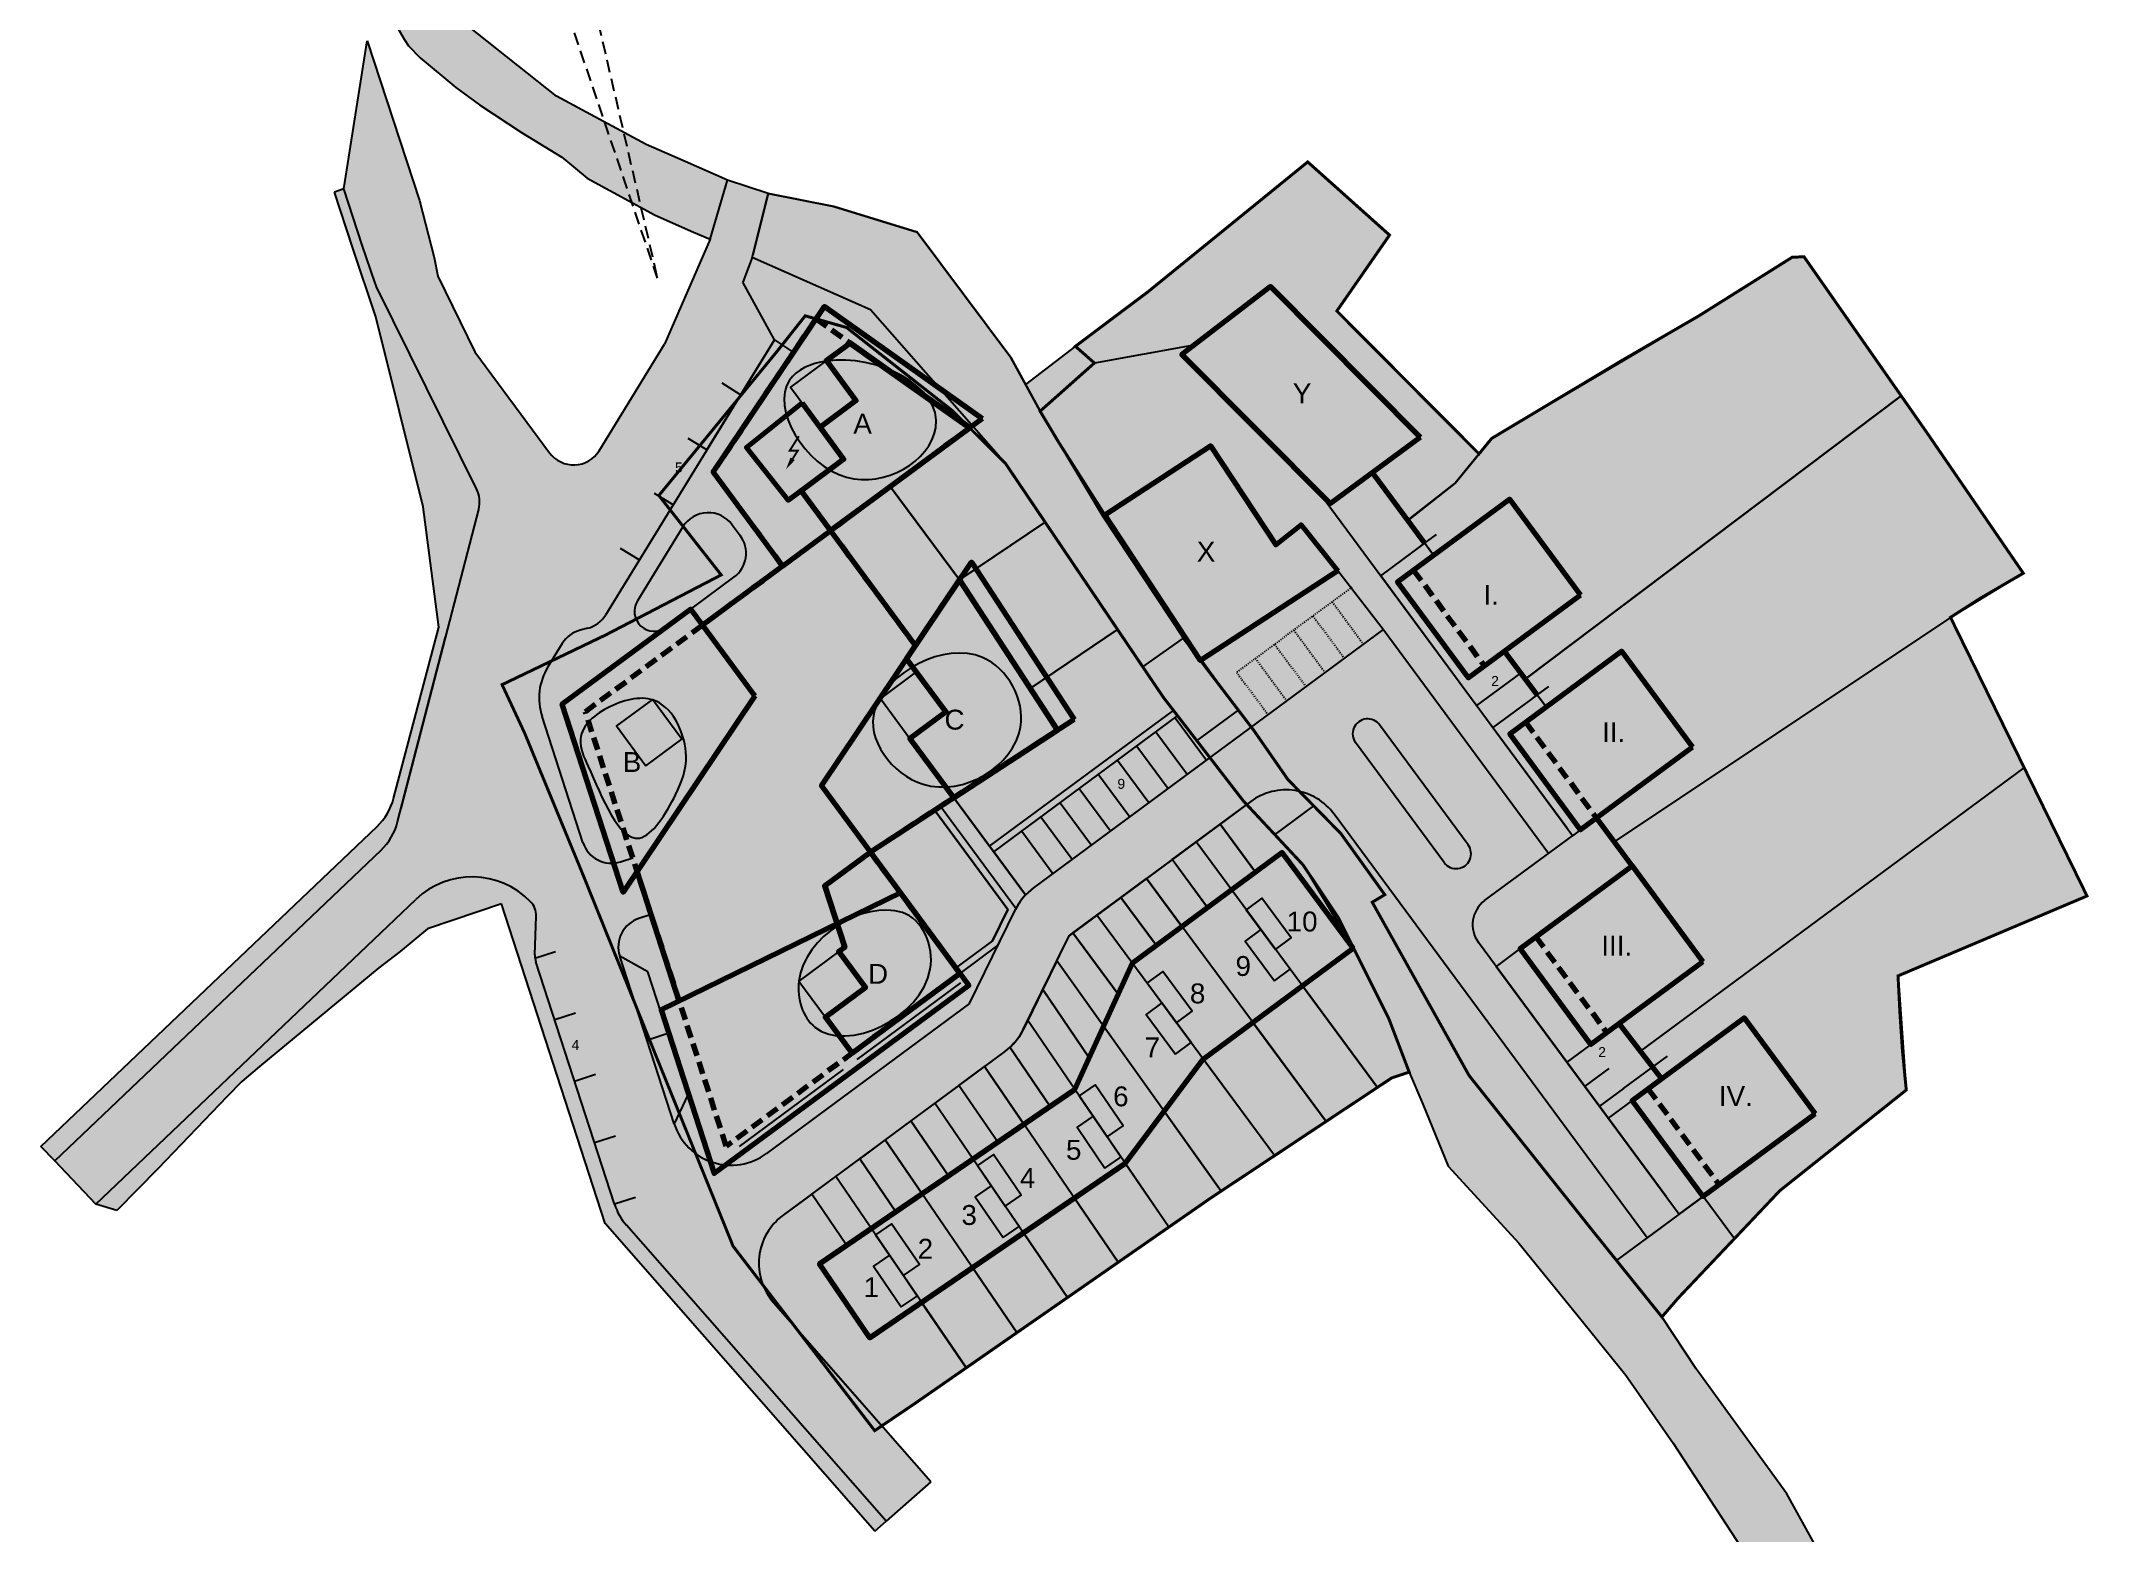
# Model space of a CAD drawing. Header units: metres. Extents: x -664657 to -643449, y -1076720 to -1062383.
# Drawn here: x -647017.5 to -646811.5, y -1071207.4 to -1071057.5 of the extents above; entities that cross this region are included whole.
import ezdxf

# ---------------------------------------------------------------- set-up
doc = ezdxf.new("R2010")
doc.units = ezdxf.units.M
doc.header["$LTSCALE"] = 0.1
for name, pattern in [('DASHED', [19.049999999999997, 12.7, -6.35]), ('DOT', [6.35, 0, -6.35]), ('EVENDASH', [6.35, 3.175, -3.175])]:
    doc.linetypes.add(name, pattern=pattern)
for name, color, linetype in [('AA_THER_katastr', 7, 'Continuous'), ('AA_THER_popis', 6, 'Continuous'), ('AA_THER_slabá', 4, 'Continuous'), ('AA_THER_srafy', 52, 'Continuous')]:
    doc.layers.add(name, color=color, linetype=linetype)
doc.layers.add('AA_THER_silná', color=1, linetype='Continuous', lineweight=70)
doc.layers.add('skica', color=3, linetype='Continuous', lineweight=90)
doc.layers.add('FLOATING-WINDOWS', color=2, linetype='Continuous', plot=False)
doc.styles.get("Standard").update_dxf_attribs({"font": 'arial.ttf', "width": 0.8})

msp = doc.modelspace()

# ---------------------------------------------------------------- texts
at = {"layer": 'AA_THER_popis'}
for s, height, p in [('Y', 2, (-646891.6175989211, -1071093.957000269)), ('A', 2, (-646935.8298118603, -1071097.00234583)), ('5', 1, (-646953.7687693739, -1071100.908572004)), ('X', 2, (-646901.2794274675, -1071109.880259293)), ('I.', 2, (-646872.4513365908, -1071114.225685377)), ('2', 1, (-646871.6638846286, -1071122.389845582)), ('C', 2, (-646926.6590151353, -1071126.77986502)), ('II.', 2, (-646860.5081832237, -1071128.042208015)), ('B', 2, (-646959.020781448, -1071131.045307946)), ('9', 1, (-646909.2633924229, -1071132.736376628)), ('10', 2, (-646892.2370182717, -1071147.090516894)), ('III.', 2, (-646860.5911122458, -1071149.528639998)), ('D', 2, (-646934.3502637055, -1071152.35407528)), ('9', 2, (-646897.3832779186, -1071151.563029914)), ('8', 2, (-646901.9732021264, -1071154.320690022)), ('4', 1, (-646964.1747783489, -1071159.007246569)), ('7', 2, (-646906.518375731, -1071159.746950971)), ('2', 1, (-646860.8993059595, -1071159.7243148)), ('6', 2, (-646909.6956387007, -1071164.677517822)), ('IV.', 2, (-646848.7603097287, -1071164.648481663)), ('5', 2, (-646914.4356178358, -1071170.055763927)), ('4', 2, (-646919.0761777399, -1071172.893535231)), ('3', 2, (-646924.9528461009, -1071176.61317809)), ('2', 2, (-646929.3529536639, -1071180.008096655)), ('1', 2, (-646934.7866567728, -1071183.875366518))]:
    msp.add_text(s, height=height, dxfattribs=at).set_placement(p)

# ---------------------------------------------------------------- hatches: boundary and pattern name
at = {"layer": 'AA_THER_srafy', "linetype": 'ByBlock', "lineweight": -3}
h = msp.add_hatch(color=252, dxfattribs=at)
h.paths.add_polyline_path([(-646807.595955374, -1071268.485), (-646820.2000000002, -1071243.45), (-646834.57, -1071216.93), (-646841.9400000002, -1071203.67), (-646851.05, -1071191.1), (-646854.49, -1071185.87), (-646861.58, -1071177.05), (-646873.89, -1071161.58), (-646883.63, -1071144.15), (-646882.37, -1071143.39), (-646886.78, -1071137.25), (-646888.1852159516, -1071135.815783344), (-646889.5318231332, -1071134.44138502), (-646890.94512691, -1071132.998913623), (-646891.6121164508, -1071132.884932203), (-646892.2876983957, -1071132.846776635), (-646893.0295880131, -1071132.892819984), (-646893.7600912695, -1071133.03024337), (-646894.4355346735, -1071133.244384349), (-646895.0810229118, -1071133.53666005), (-646895.6865015345, -1071133.902270874), (-646896.2566988183, -1071134.319208231), (-646893.4443889533, -1071137.332064239), (-646892.1354782868, -1071138.734313477), (-646890.59, -1071140.39), (-646885.5153804736, -1071148.763142506), (-646881.97, -1071155.84), (-646879.91, -1071161.24), (-646878.53, -1071164.47), (-646875.9900000001, -1071170.69), (-646868.9000000001, -1071178.44), (-646863.06, -1071185.64), (-646858.1212532917, -1071191.743138794), (-646853.35, -1071198.57), (-646845.92, -1071209.98), (-646842.55, -1071216.19), (-646837.28, -1071225.94), (-646834.2400000001, -1071231.05), (-646830.0800000001, -1071238.06), (-646827.7699999999, -1071242.27), (-646819.8200000002, -1071256.79), (-646818.3400000001, -1071259.82), (-646814.1085916667, -1071268.485)])
h.paths.add_polyline_path([(-646897.1077344209, -1071124.809968734), (-646895.8016409904, -1071126.523060118), (-646899.963763609, -1071129.598116721), (-646901.2801959135, -1071127.892663898), (-646904.64, -1071123.54), (-646906.72, -1071120.46), (-646920.5400000002, -1071099.98), (-646934.098996475, -1071084.564050931), (-646946.0106025647, -1071079.29932223), (-646944.3800000001, -1071072.86), (-646937.8, -1071074.15), (-646929.41, -1071076.73), (-646920, -1071089.35), (-646917.0400000013, -1071094.749999998), (-646915.1500000003, -1071097.91), (-646910.7255759692, -1071105.307449702), (-646902.4658611221, -1071117.452667883)])
h.paths.add_polyline_path([(-646950.2400000001, -1071077.43), (-646948.47, -1071071.5), (-646952.75, -1071069.62), (-646956.6600000001, -1071067.91), (-646965.6900000001, -1071063.05), (-646974.6100000001, -1071055.98), (-646976.0299999999, -1071054.29), (-646979.75, -1071046.19), (-646982.08, -1071032.76), (-646983.66, -1071022.3), (-646988.41, -1071022.96), (-646987.08, -1071036.02), (-646984.8700000001, -1071049.99), (-646983, -1071053.91), (-646981.0200000001, -1071057.32), (-646980.58, -1071058), (-646979.4, -1071059.19), (-646975.83, -1071062.18), (-646973.4400000001, -1071063.91), (-646969.21, -1071066.71), (-646965.1399999999, -1071069.19), (-646962.59, -1071071.29), (-646955.76, -1071075.03), (-646951.8999999999, -1071076.72)])
h = msp.add_hatch(color=253, dxfattribs=at)
edge = h.paths.add_edge_path()
edge.add_line((-646943.763645994, -1071087.55378985), (-646946.9549999967, -1071081.754999991))
edge.add_line((-646946.9549999967, -1071081.754999991), (-646946.0106025647, -1071079.29932223))
edge.add_line((-646946.0106025647, -1071079.29932223), (-646944.3800000001, -1071072.86))
edge.add_line((-646944.3800000001, -1071072.86), (-646948.47, -1071071.5))
edge.add_line((-646948.47, -1071071.5), (-646950.2400000002, -1071077.43))
edge.add_line((-646950.2400000002, -1071077.43), (-646954.8328733232, -1071088.001738925))
edge.add_line((-646954.8328733232, -1071088.001738925), (-646961.4109463814, -1071098.720511982))
edge.add_arc((-646963.9678460688, -1071097.151351701), 3.000000000042801, 216.4842175972047, 328.46270687183585, ccw=False)
edge.add_line((-646966.3799080997, -1071098.935155714), (-646973.89, -1071088.78))
edge.add_line((-646973.89, -1071088.78), (-646977.6199999999, -1071081.17))
edge.add_line((-646977.6199999999, -1071081.17), (-646978.0099999999, -1071079.29))
edge.add_line((-646978.0099999999, -1071079.29), (-646979.4600000001, -1071073.54))
edge.add_line((-646979.4600000001, -1071073.54), (-646984.73, -1071057.5))
edge.add_line((-646984.73, -1071057.5), (-646987.0689906296, -1071072.390837943))
edge.add_line((-646987.0689906296, -1071072.390837943), (-646985.2308126302, -1071078.045233312))
edge.add_line((-646985.2308126302, -1071078.045233312), (-646983.9419958744, -1071081.856369554))
edge.add_arc((-646981.1000975508, -1071080.89532121), 3.00000000033812, 198.6840593348377, 206.3387099302505)
edge.add_line((-646983.7886581909, -1071082.22635152), (-646973.7288977607, -1071102.546156205))
edge.add_arc((-646976.4174584005, -1071103.877186515), 3.00000000000884, -14.537028604026318, 26.338709933209884, ccw=False)
edge.add_line((-646973.5135015257, -1071104.630203428), (-646981.3199169253, -1071134.735096551))
edge.add_line((-646981.3199169253, -1071134.735096551), (-646981.6665941335, -1071136.072032874))
edge.add_arc((-646987.4745078827, -1071134.565999049), 6.000000000057716, 313.5995146540207, 345.46297139756786, ccw=False)
edge.add_line((-646983.3368274267, -1071138.911065268), (-647016.1676804561, -1071170.174933781))
edge.add_line((-647016.1676804561, -1071170.174933781), (-647012.03, -1071174.52))
edge.add_line((-647012.03, -1071174.52), (-646979.8350850842, -1071143.861716896))
edge.add_arc((-646974.1802585499, -1071149.799977321), 8.20000000060053, 44.11715340401622, 133.5994816305512, ccw=False)
edge.add_arc((-646969.7291674326, -1071145.483985213), 1.99999999971107, -1.8928618928928245, 44.11715369833519, ccw=False)
edge.add_line((-646967.7302587553, -1071145.550046539), (-646967.8593217022, -1071149.455282166))
edge.add_arc((-646965.8604130247, -1071149.521343492), 1.999999999926674, 178.1071381205503, 197.9687040665722)
edge.add_line((-646967.7628633542, -1071150.138338421), (-646959.8499537408, -1071174.53710862))
edge.add_arc((-646954.1426027524, -1071172.686123832), 5.999999999415523, 197.9687040563406, 221.2566444938539)
edge.add_line((-646958.6531827872, -1071176.642721833), (-646932.5323549913, -1071206.4208505))
edge.add_line((-646932.5323549913, -1071206.4208505), (-646928.0217749559, -1071202.464252498))
edge.add_line((-646928.0217749559, -1071202.464252498), (-646943.8429547406, -1071184.427874364))
edge.add_arc((-646939.3323747051, -1071180.471276363), 6.00000000005129, 126.4577049031493, 221.2566444911268, ccw=False)
edge.add_line((-646942.8977500653, -1071175.645501965), (-646940.0172591611, -1071173.517339633))
edge.add_line((-646940.0172591611, -1071173.517339633), (-646935.1880863826, -1071169.949453484))
edge.add_line((-646935.1880863826, -1071169.949453484), (-646932.6125275672, -1071168.046580871))
edge.add_line((-646932.6125275672, -1071168.046580871), (-646930.0369687522, -1071166.143708258))
edge.add_line((-646930.0369687522, -1071166.143708258), (-646925.2077959734, -1071162.575822109))
edge.add_line((-646925.2077959734, -1071162.575822109), (-646922.6322371583, -1071160.672949496))
edge.add_line((-646922.6322371583, -1071160.672949496), (-646920.5666183375, -1071159.146830403))
edge.add_line((-646920.5666183375, -1071159.146830403), (-646920.0757018166, -1071158.742197959))
edge.add_arc((-646924.1319936971, -1071154.321056006), 5.999999999391709, 312.5356366860422, 333.9524619464597)
edge.add_line((-646918.7414135634, -1071156.955756333), (-646918.2912691849, -1071156.034763794))
edge.add_line((-646918.2912691849, -1071156.034763794), (-646916.7755265852, -1071152.933564063))
edge.add_line((-646916.7755265852, -1071152.933564063), (-646915.3602294609, -1071150.037875137))
edge.add_line((-646915.3602294609, -1071150.037875137), (-646914.1326889945, -1071147.52633514))
edge.add_line((-646914.1326889945, -1071147.52633514), (-646913.7333428859, -1071147.23129052))
edge.add_line((-646913.7333428859, -1071147.23129052), (-646908.9075684877, -1071143.66591516))
edge.add_line((-646908.9075684877, -1071143.66591516), (-646906.3338221421, -1071141.764381635))
edge.add_line((-646906.3338221421, -1071141.764381635), (-646903.7600757965, -1071139.862848109))
edge.add_line((-646903.7600757965, -1071139.862848109), (-646898.9343013983, -1071136.297472749))
edge.add_line((-646898.9343013983, -1071136.297472749), (-646896.2566988183, -1071134.319208231))
edge.add_line((-646896.2566988183, -1071134.319208231), (-646895.8530737564, -1071134.021002237))
edge.add_arc((-646892.2876983957, -1071138.846776635), 6.000000000061672, 36.45770490380988, 126.4577049102623, ccw=False)
edge.add_line((-646887.4619239976, -1071135.281401275), (-646855.9674747104, -1071177.908853277))
edge.add_line((-646855.9674747104, -1071177.908853277), (-646852.7505920512, -1071175.532158217))
edge.add_line((-646852.7505920512, -1071175.532158217), (-646871.1716980784, -1071150.598990494))
edge.add_line((-646871.1716980784, -1071150.598990494), (-646872.9546860312, -1071148.186325142))
edge.add_arc((-646870.5463476254, -1071146.402954207), 2.996749200212713, 126.3955180907324, 216.5198917173228, ccw=False)
edge.add_line((-646872.3244865122, -1071143.990750263), (-646865.8898200392, -1071139.236694353))
edge.add_line((-646865.8898200392, -1071139.236694353), (-646882.5201316997, -1071116.710424452))
edge.add_line((-646882.5201316997, -1071116.710424452), (-646917.6980643548, -1071142.700560742))
edge.add_arc((-646914.1326889998, -1071147.526335133), 5.999999991615833, 126.4577049021224, 136.7482934835063)
edge.add_arc((-646914.1326889946, -1071147.52633514), 6.000000000107399, 136.7482934684407, 153.9524619449054)
edge.add_line((-646919.523269129, -1071144.891634813), (-646924.1319936977, -1071154.321056005))
edge.add_line((-646924.1319936977, -1071154.321056005), (-646944.578677491, -1071169.427461025))
edge.add_arc((-646948.1440528512, -1071164.601686627), 6.000000000090314, 265.0480826939986, 306.4577049031493, ccw=False)
edge.add_line((-646948.6619710767, -1071170.579291558), (-646949.8181159872, -1071171.433473755))
edge.add_line((-646949.8181159872, -1071171.433473755), (-646950.2064456004, -1071170.236093086))
edge.add_arc((-646948.1440528512, -1071164.601686627), 6.000000000224966, 197.9687040588556, 249.8955808413032, ccw=False)
edge.add_line((-646953.8514038402, -1071166.452671416), (-646959.3277785907, -1071149.566745051))
edge.add_arc((-646956.4741030962, -1071148.641252657), 3.000000000147715, 107.9687040626853, 197.9687040606276, ccw=False)
edge.add_line((-646957.3995954909, -1071145.787577162), (-646956.163002763, -1071145.386530454))
edge.add_line((-646956.163002763, -1071145.386530454), (-646957.5738889528, -1071141.036185305))
edge.add_line((-646957.5738889528, -1071141.036185305), (-646958.9909454865, -1071143.149849888))
edge.add_line((-646958.9909454865, -1071143.149849888), (-646959.9419844218, -1071140.21740385))
edge.add_arc((-646960.1760726748, -1071137.226550679), 2.999999999512449, 197.9687040506817, 274.47530555324624, ccw=False)
edge.add_line((-646963.0297481689, -1071138.152043073), (-646967.1437174801, -1071125.466975667))
edge.add_arc((-646961.4363664911, -1071123.615990878), 5.99999999996921, 148.4627068773702, 197.9687040546258, ccw=False)
edge.add_line((-646966.5501658663, -1071120.477670316), (-646965.1014984692, -1071118.117110174))
edge.add_arc((-646962.5445987814, -1071119.686270455), 3.000000000317902, 104.8599999037213, 148.4627068802776, ccw=False)
edge.add_line((-646963.3139729949, -1071116.786604385), (-646962.550381358, -1071116.583999084))
edge.add_arc((-646963.3197555714, -1071113.684333014), 3.000000000311036, 284.8599999015723, 328.4627068692089)
edge.add_line((-646960.7628558839, -1071115.253493295), (-646943.763645994, -1071087.55378985))
edge = h.paths.add_edge_path(flags=16)
edge.add_line((-646884.9921548674, -1071125.996745103), (-646884.9925623391, -1071125.997046257))
edge.add_arc((-646884.0984816557, -1071127.206341454), 1.503919925093023, 37.5442224063961, 126.4770100766178, ccw=False)
edge.add_line((-646882.9060487442, -1071126.289892387), (-646873.9827131864, -1071138.377635052))
edge.add_arc((-646875.1899562654, -1071139.26883825), 1.500559559649161, -143.5412268152146, 36.43524601080202, ccw=False)
edge.add_line((-646876.3968332908, -1071140.160537099), (-646885.2905414575, -1071128.123275787))
edge.add_arc((-646884.0984816558, -1071127.206341454), 1.503919925201048, 126.45770667470251, 217.567542819109, ccw=False)
for color, points in [(53, [(-646913.3791844338, -1071088.136736938), (-646906.17, -1071082.72), (-646890.12, -1071069.67), (-646881.89, -1071077.03), (-646887.1900000001, -1071084.67), (-646872.89, -1071099.04), (-646875.29, -1071101.98), (-646880.0538465957, -1071105.725788787), (-646883.6242044395, -1071100.910548182), (-646878.8044586673, -1071097.349626887), (-646893.863925002, -1071082.216442885), (-646901.5900000004, -1071088.12), (-646911.58, -1071089.9), (-646913.49, -1071088.22)]), (254, [(-646878.8044586673, -1071097.349626887), (-646887.8488994222, -1071104.031834457), (-646902.7790705725, -1071089.028578552), (-646893.863925002, -1071082.216442885)]), (63, [(-646925.1594295803, -1071111.729731141), (-646916.5373762961, -1071105.911529194), (-646920.54, -1071099.98), (-646924.1233585834, -1071096.423483054), (-646932.108991702, -1071102.323423083)]), (253, [(-646887.0849999998, -1071110.8), (-646900.8987939494, -1071119.837559212), (-646910.5300023727, -1071105.179996441), (-646899.8900000001, -1071098.24), (-646893.3400000001, -1071108.18), (-646890.77, -1071106.19)]), (53, [(-646925.1594295681, -1071111.729731158), (-646932.108991702, -1071102.323423083), (-646938.1206772366, -1071106.764972501), (-646929.5805170445, -1071118.324172379)]), (65, [(-646950.9894089672, -1071116.272640126), (-646938.1206772362, -1071106.764972501), (-646929.580517045, -1071118.324172379), (-646939.0443834366, -1071132.440362341), (-646931.0848399404, -1071143.213691215), (-646953.3383493485, -1071154.096104171), (-646957.5738889528, -1071141.036185305), (-646945.7374954597, -1071123.381162286)]), (53, [(-646916.5373762961, -1071105.911529194), (-646925.1594295681, -1071111.729731158), (-646920.2303177756, -1071119.286755581), (-646917.9859059856, -1071122.612772474), (-646909.2467658402, -1071116.715559739)]), (254, [(-646882.5201316997, -1071116.710424452), (-646887.085, -1071110.8), (-646900.7837992832, -1071119.762324912), (-646897.1077344209, -1071124.809968734), (-646895.8277937962, -1071126.542382316)]), (63, [(-646925.7235102333, -1071133.641786719), (-646922.1255189435, -1071138.511707133), (-646903.630789416, -1071124.847443637), (-646904.64, -1071123.54), (-646906.72, -1071120.46), (-646909.2467658401, -1071116.715559739), (-646918.0379830399, -1071122.647914314), (-646915.3012059843, -1071126.843780004)]), (66, [(-646903.2029697385, -1071125.40168883), (-646903.630789416, -1071124.847443637), (-646922.1255189445, -1071138.511707134), (-646921.7095584858, -1071139.074714147)]), (53, [(-646934.1135807408, -1071139.114257518), (-646927.6289285276, -1071134.933342506), (-646920.2901206411, -1071144.866498947), (-646921.8322325387, -1071148.021650094), (-646925.5197699931, -1071150.746074009)])]:
    msp.add_hatch(color=color, dxfattribs=at).paths.add_polyline_path(points)
h = msp.add_hatch(color=9, dxfattribs=at)
edge = h.paths.add_edge_path()
edge.add_line((-646971.23, -1071144.31), (-646960.8000000002, -1071176.47))
edge.add_line((-646960.8000000002, -1071176.47), (-646933.6600000001, -1071207.41))
edge.add_line((-646933.6600000001, -1071207.41), (-646932.5323549913, -1071206.4208505))
edge.add_line((-646932.5323549913, -1071206.4208505), (-646958.6531827872, -1071176.642721833))
edge.add_arc((-646954.1426027517, -1071172.686123832), 5.999999999897753, 197.9687040546258, 221.2566444894554, ccw=False)
edge.add_line((-646959.8499537407, -1071174.53710862), (-646967.7628633542, -1071150.138338421))
edge.add_arc((-646965.8604130242, -1071149.521343492), 2.00000000033292, 178.107138107658, 197.968704056112, ccw=False)
edge.add_line((-646967.8593217022, -1071149.455282165), (-646967.7302587553, -1071145.550046539))
edge.add_arc((-646969.7291672159, -1071145.483978649), 2.00000000000913, 358.1069499542872, 404.1170230200595)
edge.add_arc((-646974.1802551275, -1071149.799974061), 8.200000000015821, 44.1171536990397, 133.5995146556569)
edge.add_line((-646979.8350850842, -1071143.861716896), (-647012.03, -1071174.52))
edge.add_line((-647012.03, -1071174.52), (-647009.91, -1071175.17))
edge.add_line((-647009.91, -1071175.17), (-647005.7607902088, -1071170.938814458))
edge.add_line((-647005.7607902088, -1071170.938814458), (-646998.8120946521, -1071163.678466443))
edge.add_line((-646998.8120946521, -1071163.678466443), (-646997.33, -1071162.17))
edge.add_line((-646997.33, -1071162.17), (-646995.5707895317, -1071160.681033727))
edge.add_line((-646995.5707895317, -1071160.681033727), (-646983.55, -1071150.74))
edge.add_line((-646983.55, -1071150.74), (-646981.43, -1071149.11))
edge.add_line((-646981.43, -1071149.11), (-646978.67, -1071146.84))
edge.add_line((-646978.67, -1071146.84), (-646971.23, -1071144.31))
edge = h.paths.add_edge_path()
edge.add_line((-646973.7288977607, -1071102.546156205), (-646983.7886581909, -1071082.22635152))
edge.add_arc((-646981.1000975507, -1071080.89532121), 3.00000000042616, 198.6840593341254, 206.3387099292641, ccw=False)
edge.add_line((-646983.9419958744, -1071081.856369554), (-646985.2308126302, -1071078.045233312))
edge.add_line((-646985.2308126302, -1071078.045233312), (-646987.0689906296, -1071072.390837943))
edge.add_line((-646987.0689906296, -1071072.390837943), (-646988.02, -1071072.7))
edge.add_line((-646988.02, -1071072.7), (-646986.1800000002, -1071078.36))
edge.add_line((-646986.1800000002, -1071078.36), (-646983.85, -1071085.25))
edge.add_line((-646983.85, -1071085.25), (-646979.0900000001, -1071104.36))
edge.add_line((-646979.0900000001, -1071104.36), (-646977.54, -1071116.46))
edge.add_line((-646977.54, -1071116.46), (-646982.0747776894, -1071133.713384282))
edge.add_arc((-646987.8776870866, -1071132.188181827), 6.000000000101632, 313.5995146548258, 345.27378918375956, ccw=False)
edge.add_line((-646983.7400066304, -1071136.533248045), (-647017.5469072748, -1071168.726578375))
edge.add_line((-647017.5469072748, -1071168.726578375), (-647016.1676804561, -1071170.174933781))
edge.add_line((-647016.1676804561, -1071170.174933781), (-646983.3368274267, -1071138.911065268))
edge.add_arc((-646987.4745078828, -1071134.565999049), 6.000000000134794, 313.5995146548258, 345.4629713999991)
edge.add_line((-646981.6665941335, -1071136.072032874), (-646976.838623313, -1071117.453302239))
edge.add_line((-646976.838623313, -1071117.453302239), (-646973.5135015257, -1071104.630203428))
edge.add_arc((-646976.4174584005, -1071103.877186515), 3.000000000170767, 345.4629713959737, 386.3387099332099)
edge = h.paths.add_edge_path()
edge.add_arc((-646955.844273324, -1071114.886212643), 1.999999999878238, 148.4627068731494, 306.45770488977746, ccw=False)
edge.add_line((-646957.5488731156, -1071113.840105789), (-646952.9757487756, -1071106.388336627))
edge.add_arc((-646950.4188490883, -1071107.957496909), 3.000000000042801, 36.45770489335388, 148.4627068718358, ccw=False)
edge.add_line((-646948.0059618889, -1071106.174809229), (-646947.2044709428, -1071107.259635958))
edge.add_arc((-646949.6173581422, -1071109.042323638), 3.000000000094067, -53.54229510664612, 36.45770489693041, ccw=False)
edge.add_line((-646947.8346704625, -1071111.455210837), (-646952.1778674201, -1071114.664048659))
edge.add_line((-646952.1778674201, -1071114.664048659), (-646950.9894089672, -1071116.272640126))
edge.add_line((-646950.9894089672, -1071116.272640126), (-646942.9464516352, -1071110.33034786))
edge.add_line((-646942.9464516352, -1071110.33034786), (-646949.9215319614, -1071100.889500635))
edge.add_line((-646949.9215319614, -1071100.889500635), (-646941.8438245453, -1071088.840888829))
edge.add_line((-646941.8438245453, -1071088.840888829), (-646943.763645994, -1071087.55378985))
edge.add_line((-646943.763645994, -1071087.55378985), (-646950.563314055, -1071098.633645327))
edge.add_line((-646950.563314055, -1071098.633645327), (-646960.7628558839, -1071115.253493295))
edge.add_arc((-646963.3197555714, -1071113.684333014), 3.000000000263805, 284.85999990157234, 328.46270686920883, ccw=False)
edge.add_line((-646962.550381358, -1071116.583999084), (-646963.3139729949, -1071116.786604385))
edge.add_arc((-646962.5445987813, -1071119.686270455), 3.000000000370747, 104.8599999058703, 148.4627068802776)
edge.add_line((-646965.1014984691, -1071118.117110174), (-646966.5501658663, -1071120.477670316))
edge.add_arc((-646961.4363664911, -1071123.615990878), 6.000000000139699, 148.4627068773702, 197.9687040546258)
edge.add_line((-646967.1437174801, -1071125.466975667), (-646963.0297481689, -1071138.152043073))
edge.add_arc((-646960.1760726745, -1071137.226550679), 2.99999999996515, 197.9687040570837, 274.4753055459025)
edge.add_line((-646959.9419844218, -1071140.21740385), (-646965.1266704064, -1071124.230874474))
edge.add_line((-646965.1266704064, -1071124.230874474), (-646954.6558148711, -1071116.49480411))
h.paths.add_polyline_path([(-646889.0194149902, -1071102.855589092), (-646902.7790705725, -1071089.028578552), (-646901.5900000003, -1071088.12), (-646911.58, -1071089.9), (-646913.49, -1071088.22), (-646918.5200000007, -1071092.049999999), (-646917.0400000013, -1071094.749999998), (-646915.1500000003, -1071097.91), (-646910.7255759692, -1071105.307449702), (-646902.465861119, -1071117.452667888), (-646910.5300023727, -1071105.179996441), (-646899.8900000001, -1071098.24), (-646893.3400000001, -1071108.18), (-646890.77, -1071106.19), (-646887.0850000033, -1071110.799999995), (-646882.5201316997, -1071116.710424452), (-646865.8898207119, -1071139.23669485), (-646863.4769333447, -1071137.454007046)])
h = msp.add_hatch(color=254, dxfattribs=at)
edge = h.paths.add_edge_path()
edge.add_line((-646947.2044709427, -1071107.259635958), (-646948.0059618889, -1071106.174809229))
edge.add_arc((-646950.4188490883, -1071107.957496909), 2.999999999955712, 36.45770489335393, 148.4627068718358)
edge.add_line((-646952.9757487756, -1071106.388336627), (-646957.5488731156, -1071113.840105789))
edge.add_arc((-646955.8442733241, -1071114.886212644), 1.999999999977428, 148.46270686572, 306.4577048991057)
edge.add_line((-646954.655814871, -1071116.49480411), (-646947.8346704625, -1071111.455210837))
edge.add_arc((-646949.6173581422, -1071109.042323638), 2.999999999955712, 306.4577048933539, 396.4577048920328)
h.paths.add_polyline_path([(-646946.0106025647, -1071079.29932223), (-646946.9549999967, -1071081.754999991), (-646943.763645994, -1071087.55378985), (-646941.8438245453, -1071088.840888829), (-646939.5771764257, -1071085.459983593), (-646938.7415941444, -1071084.213639053), (-646927.2145595222, -1071092.391335909), (-646934.098996475, -1071084.564050931)])
edge = h.paths.add_edge_path()
edge.add_line((-646876.3968332908, -1071140.160537099), (-646885.2905414575, -1071128.123275787))
edge.add_arc((-646884.0984816558, -1071127.206341454), 1.503919925201048, 126.45770667470251, 217.567542819109, ccw=False)
edge.add_line((-646884.9921548674, -1071125.996745103), (-646884.9925623393, -1071125.997046257))
edge.add_arc((-646884.0984816559, -1071127.206341454), 1.503919925093023, 37.544222400990805, 126.4770100766178, ccw=False)
edge.add_line((-646882.9060487442, -1071126.289892387), (-646873.9827131864, -1071138.377635052))
edge.add_arc((-646875.1899562654, -1071139.26883825), 1.500559559649161, -143.5412268152146, 36.43524601080202, ccw=False)
edge = h.paths.add_edge_path()
edge.add_line((-646857.4986706169, -1071140.497093641), (-646859.5784729104, -1071137.682058575))
edge.add_line((-646859.5784729104, -1071137.682058575), (-646861.0640459774, -1071135.671319242))
edge.add_line((-646861.0640459774, -1071135.671319242), (-646862.6726374436, -1071136.859777695))
edge.add_line((-646862.6726374436, -1071136.859777695), (-646863.4772336172, -1071137.454228893))
edge.add_line((-646863.4772336172, -1071137.454228893), (-646872.3244865122, -1071143.990750263))
edge.add_arc((-646870.5417988317, -1071146.403637462), 3.000000000321867, 126.4577049103023, 216.4577048978645)
edge.add_line((-646872.9546860312, -1071148.186325142), (-646871.1716980783, -1071150.598990494))
edge.add_line((-646871.1716980783, -1071150.598990494), (-646868.758810879, -1071148.816302814))
edge.add_line((-646868.758810879, -1071148.816302814), (-646857.4986706169, -1071140.497093641))
h.paths.add_polyline_path([(-646883.6242044396, -1071100.910548182), (-646887.8488994222, -1071104.031834457), (-646889.0194149902, -1071102.855589092), (-646882.7799253248, -1071111.307406591), (-646878.3542136315, -1071108.037606749)])
h.paths.add_polyline_path([(-646954.0196220342, -1071101.17647787), (-646952.7409726481, -1071101.17647787), (-646952.7409726481, -1071099.671361909), (-646954.0196220342, -1071099.671361909)])
h.paths.add_polyline_path([(-646964.4247783489, -1071159.257246569), (-646963.1478342834, -1071159.257246569), (-646963.1478342834, -1071157.757246569), (-646964.4247783489, -1071157.757246569)])
h = msp.add_hatch(color=63, dxfattribs=at)
h.paths.add_polyline_path([(-646868.2328387962, -1071121.696243501), (-646870.3126410898, -1071118.881208435), (-646862.6941445837, -1071113.252516026), (-646869.8248953036, -1071103.60096723), (-646877.4657046277, -1071109.24614478), (-646880.0538465957, -1071105.725788787), (-646875.29, -1071101.98), (-646872.8883125386, -1071099.041695722), (-646871.62, -1071097.49), (-646850.81, -1071085.18), (-646841.4000000001, -1071079.22), (-646840.1900000001, -1071079.22), (-646830.4120539982, -1071093.217901645)])
h.paths.add_polyline_path([(-646818.048005142, -1071130.62169817), (-646825.46, -1071115.49), (-646859.2813582971, -1071138.084206441), (-646857.4986706169, -1071140.497093641), (-646850.367919897, -1071150.148642436), (-646858.8130250934, -1071156.388049316), (-646856.665267258, -1071159.152877514)])
h = msp.add_hatch(color=40, dxfattribs=at)
h.paths.add_polyline_path([(-646945.7374954597, -1071123.381162286), (-646958.9909454865, -1071143.149849888), (-646965.1266704064, -1071124.230874474), (-646952.1778674201, -1071114.664048659)])
edge = h.paths.add_edge_path(flags=16)
edge.add_spline(control_points=[(-646963.2699334668, -1071127.745866025), (-646963.1663508988, -1071126.282153013), (-646960.34350482, -1071124.076746088), (-646954.7000860051, -1071122.804384294), (-646951.9514224957, -1071128.987718427), (-646953.6589548942, -1071133.653795674), (-646958.2413300083, -1071140.948273243), (-646961.713322869, -1071132.068751388), (-646963.3371062697, -1071128.695076953), (-646963.2699334668, -1071127.745866025)], knot_values=[0, 0, 0, 0, 4.402120642625982, 9.083530676152414, 15.39666463992986, 19.40593521739963, 25.07996249959218, 33.93143321165299, 36.78618751834432, 36.78618751834432, 36.78618751834432, 36.78618751834432], degree=3, periodic=0)
h.paths.add_polyline_path([(-646922.8534605501, -1071095.485257853), (-646942.9464516358, -1071110.33034786), (-646949.9215319615, -1071100.889500635), (-646938.7415941444, -1071084.213639053)])
edge = h.paths.add_edge_path(flags=16)
edge.add_spline(control_points=[(-646927.5332333753, -1071096.431931873), (-646928.104870044, -1071099.802542099), (-646937.6992693299, -1071105.421338263), (-646945.3739058799, -1071092.33702386), (-646935.7844012979, -1071087.933115632), (-646926.8142498203, -1071092.192502433), (-646927.5332333753, -1071096.431931873)], knot_values=[0, 0, 0, 0, 10.25621938013943, 21.58973532867855, 25.76791193501132, 38.66780704821497, 38.66780704821497, 38.66780704821497, 38.66780704821497], degree=3, periodic=0)
h.paths.add_polyline_path([(-646913.6260474339, -1071125.751148394), (-646934.1135807412, -1071139.114257518), (-646939.044383437, -1071132.440362341), (-646923.9491109226, -1071109.924434335)])
edge = h.paths.add_edge_path(flags=16)
edge.add_spline(control_points=[(-646933.6856506076, -1071124.858596132), (-646932.4627138401, -1071121.014272011), (-646922.8833839836, -1071115.813503512), (-646916.1014701566, -1071128.286762361), (-646928.681287728, -1071135.937492637), (-646934.5836299467, -1071127.681410627), (-646933.6856506076, -1071124.858596132)], knot_values=[0, 0, 0, 0, 12.1024634087545, 20.07452992685351, 31.43052843511492, 40.31713842318013, 40.31713842318013, 40.31713842318013, 40.31713842318013], degree=3, periodic=0)
h.paths.add_polyline_path([(-646931.0848399295, -1071143.213691209), (-646955.1530887386, -1071154.983548173), (-646949.8181159872, -1071171.433473755), (-646924.2124656949, -1071152.515524622)])
edge = h.paths.add_edge_path(flags=16)
edge.add_spline(control_points=[(-646930.8877571827, -1071145.191356133), (-646928.8724507022, -1071145.839149342), (-646925.2422394771, -1071153.990915532), (-646939.3010253406, -1071160.704257856), (-646943.0784956658, -1071149.059407287), (-646934.8544867722, -1071143.916304165), (-646930.8877571827, -1071145.191356133)], knot_values=[0, 0, 0, 0, 6.350579995331646, 19.33628423506281, 24.23717968641687, 36.73703210189406, 36.73703210189406, 36.73703210189406, 36.73703210189406], degree=3, periodic=0)
h = msp.add_hatch(color=9, dxfattribs=at)
edge = h.paths.add_edge_path()
edge.add_spline(control_points=[(-646963.2699334668, -1071127.745866025), (-646963.1663508988, -1071126.282153013), (-646960.34350482, -1071124.076746088), (-646954.7000860051, -1071122.804384294), (-646951.9514224957, -1071128.987718427), (-646953.6589548942, -1071133.653795674), (-646958.2413300083, -1071140.948273243), (-646961.713322869, -1071132.068751388), (-646963.3371062697, -1071128.695076953), (-646963.2699334668, -1071127.745866025)], knot_values=[0, 0, 0, 0, 4.402120642625982, 9.083530676152414, 15.39666463992986, 19.40593521739963, 25.07996249959218, 33.93143321165299, 36.78618751834432, 36.78618751834432, 36.78618751834432, 36.78618751834432], degree=3, periodic=0)
edge = h.paths.add_edge_path()
edge.add_spline(control_points=[(-646927.5332333753, -1071096.431931873), (-646928.104870044, -1071099.802542099), (-646937.6992693299, -1071105.421338263), (-646945.3739058799, -1071092.33702386), (-646935.7844012979, -1071087.933115632), (-646926.8142498203, -1071092.192502433), (-646927.5332333753, -1071096.431931873)], knot_values=[0, 0, 0, 0, 10.25621938013943, 21.58973532867855, 25.76791193501132, 38.66780704821497, 38.66780704821497, 38.66780704821497, 38.66780704821497], degree=3, periodic=0)
edge = h.paths.add_edge_path()
edge.add_spline(control_points=[(-646933.6856506076, -1071124.858596132), (-646932.4627138401, -1071121.014272011), (-646922.8833839836, -1071115.813503512), (-646916.1014701566, -1071128.286762361), (-646928.681287728, -1071135.937492637), (-646934.5836299467, -1071127.681410627), (-646933.6856506076, -1071124.858596132)], knot_values=[0, 0, 0, 0, 12.1024634087545, 20.07452992685351, 31.43052843511492, 40.31713842318013, 40.31713842318013, 40.31713842318013, 40.31713842318013], degree=3, periodic=0)
edge = h.paths.add_edge_path()
edge.add_spline(control_points=[(-646930.8877571827, -1071145.191356133), (-646928.8724507022, -1071145.839149342), (-646925.2422394771, -1071153.990915532), (-646939.3010253406, -1071160.704257856), (-646943.0784956658, -1071149.059407287), (-646934.8544867722, -1071143.916304165), (-646930.8877571827, -1071145.191356133)], knot_values=[0, 0, 0, 0, 6.350579995331646, 19.33628423506281, 24.23717968641687, 36.73703210189406, 36.73703210189406, 36.73703210189406, 36.73703210189406], degree=3, periodic=0)
h = msp.add_hatch(color=53, dxfattribs=at)
h.paths.add_polyline_path([(-646859.2813582971, -1071138.084206441), (-646861.0640459774, -1071135.671319242), (-646851.4124971811, -1071128.540568522), (-646858.5432479009, -1071118.889019726), (-646866.1274206867, -1071124.492353107), (-646868.2328387962, -1071121.696243501), (-646830.4120539982, -1071093.217901645), (-646827.84, -1071096.9), (-646818.14, -1071111.05), (-646825.4599999998, -1071115.49)])
h.paths.add_polyline_path([(-646856.665267258, -1071159.152877514), (-646818.048005142, -1071130.62169817), (-646811.73, -1071143.52), (-646830.74, -1071151.56), (-646829.91, -1071163.04), (-646842.62, -1071173.16), (-646847.1987445516, -1071177.998087505), (-646850.3377048519, -1071173.749470537), (-646839.0775645898, -1071165.430261364), (-646846.2083153102, -1071155.778712567), (-646854.5326106538, -1071161.928862794)])
h = msp.add_hatch(color=233, dxfattribs=at)
h.paths.add_polyline_path([(-646862.6941445837, -1071113.252516026), (-646869.8248953036, -1071103.60096723), (-646881.085035566, -1071111.920176404), (-646873.9542848461, -1071121.5717252)])
h.paths.add_polyline_path([(-646850.3679198968, -1071150.148642436), (-646857.4986706168, -1071140.497093641), (-646868.7588108791, -1071148.816302814), (-646861.6280601592, -1071158.46785161)])
h = msp.add_hatch(color=254, dxfattribs=at)
h.paths.add_polyline_path([(-646862.6726374436, -1071136.859777695), (-646863.4769333447, -1071137.454007046), (-646882.7799253248, -1071111.307406591), (-646878.3542136316, -1071108.037606749), (-646877.4645706933, -1071109.245307008), (-646881.0839016316, -1071111.919338631), (-646873.9542848461, -1071121.5717252), (-646870.3382569057, -1071118.900133895), (-646866.1274206867, -1071124.492353107), (-646869.8033881633, -1071127.208228899)])
h.paths.add_polyline_path([(-646850.3377048519, -1071173.749470537), (-646857.4684555721, -1071164.097921741), (-646854.5326106538, -1071161.928862794), (-646858.797923862, -1071156.376892235), (-646861.6129589278, -1071158.456694528), (-646868.758810879, -1071148.816302814), (-646871.1716980784, -1071150.598990494), (-646852.7505920512, -1071175.532158217)])
h = msp.add_hatch(color=225, dxfattribs=at)
h.paths.add_polyline_path([(-646839.0775645898, -1071165.430261364), (-646846.2083153102, -1071155.778712567), (-646857.4684555723, -1071164.097921741), (-646850.3377048519, -1071173.749470537)])
h.paths.add_polyline_path([(-646851.4124971812, -1071128.540568522), (-646858.5432479009, -1071118.889019726), (-646869.8033881633, -1071127.208228899), (-646862.6726374436, -1071136.859777695)])
h = msp.add_hatch(color=254, dxfattribs=at)
edge = h.paths.add_edge_path()
edge.add_line((-646903.2029697385, -1071125.40168883), (-646899.963763609, -1071129.598116721))
edge.add_line((-646899.963763609, -1071129.598116721), (-646917.6980643548, -1071142.700560742))
edge.add_arc((-646914.1326889998, -1071147.526335133), 5.999999991615833, 126.4577049021224, 136.7482934835063)
edge.add_line((-646918.5027923647, -1071143.415107035), (-646921.7095584858, -1071139.074714147))
edge.add_line((-646921.7095584858, -1071139.074714147), (-646903.2029697385, -1071125.40168883))
h = msp.add_hatch(color=9, dxfattribs=at)
edge = h.paths.add_edge_path()
edge.add_line((-646927.0659215144, -1071134.517382048), (-646925.723510233, -1071133.64178672))
edge.add_line((-646925.723510233, -1071133.64178672), (-646918.5027923646, -1071143.415107035))
edge.add_arc((-646914.1326889938, -1071147.526335141), 6.00000000093522, 136.7482934697723, 152.9007041285857)
edge.add_line((-646919.473999412, -1071144.793131338), (-646927.0659215144, -1071134.517382048))
h = msp.add_hatch(color=254, dxfattribs=at)
edge = h.paths.add_edge_path()
edge.add_arc((-646892.2876983959, -1071138.846776635), 6.000000000183946, 36.4577049024887, 77.06991504327172)
edge.add_line((-646890.9451269099, -1071132.998913623), (-646886.78, -1071137.25))
edge.add_line((-646886.78, -1071137.25), (-646882.37, -1071143.39))
edge.add_line((-646882.37, -1071143.39), (-646883.63, -1071144.15))
edge.add_line((-646883.63, -1071144.15), (-646873.89, -1071161.58))
edge.add_line((-646873.89, -1071161.58), (-646861.58, -1071177.05))
edge.add_line((-646861.58, -1071177.05), (-646854.49, -1071185.87))
edge.add_line((-646854.49, -1071185.87), (-646852.86, -1071183.98))
edge.add_line((-646852.86, -1071183.98), (-646847.1987445516, -1071177.998087505))
edge.add_line((-646847.1987445516, -1071177.998087505), (-646850.3377048519, -1071173.749470537))
edge.add_line((-646850.3377048519, -1071173.749470537), (-646851.5441484515, -1071174.640814377))
edge.add_line((-646851.5441484515, -1071174.640814377), (-646852.7505920512, -1071175.532158217))
edge.add_line((-646852.7505920512, -1071175.532158217), (-646854.3588832445, -1071176.720394823))
edge.add_line((-646854.3588832445, -1071176.720394823), (-646855.9674747104, -1071177.908853277))
edge.add_line((-646855.9674747104, -1071177.908853277), (-646887.4619239976, -1071135.281401275))
h = msp.add_hatch(color=63, dxfattribs=at)
h.paths.add_polyline_path([(-646935.1880863826, -1071169.949453484), (-646931.5511196307, -1071175.279432639), (-646928.9078594109, -1071173.475776516), (-646932.6125275672, -1071168.046580871)])
h.paths.add_polyline_path([(-646924.4653963449, -1071190.986090983), (-646919.372929256, -1071187.449228141), (-646923.8350765655, -1071180.909945885), (-646928.9563932415, -1071184.404529623)])
h.paths.add_polyline_path([(-646918.7137598894, -1071177.415362147), (-646914.2804621666, -1071183.912365298), (-646909.1879950776, -1071180.375502456), (-646913.5924432136, -1071173.920778409)])
h.paths.add_polyline_path([(-646925.2077959735, -1071162.575822109), (-646922.6322371583, -1071160.672949496), (-646918.6652260586, -1071166.48660904), (-646921.3084862786, -1071168.290265163)])
h.paths.add_polyline_path([(-646916.7755265852, -1071152.933564063), (-646912.0906333801, -1071159.799280697), (-646910.6494948544, -1071156.63320127), (-646915.3602294609, -1071150.037875137)])
h.paths.add_polyline_path([(-646908.4711265368, -1071170.426194671), (-646904.5477280713, -1071165.176060352), (-646898.8146142751, -1071173.202781957), (-646899.85, -1071173.89), (-646904.0955279882, -1071176.838639613)])
h.paths.add_polyline_path([(-646900.6243296062, -1071159.925926034), (-646895.6376960616, -1071156.241704829), (-646888.2749432, -1071166.207271051), (-646893.4471944122, -1071169.640256721)])
h.paths.add_polyline_path([(-646908.9075684877, -1071143.66591516), (-646906.3338221421, -1071141.764381635), (-646902.768446782, -1071146.590156032), (-646905.3421931276, -1071148.491689558)])
h.paths.add_polyline_path([(-646895.3689260382, -1071141.123247147), (-646898.9343013983, -1071136.297472749), (-646896.2566988183, -1071134.319208231), (-646893.605, -1071137.16), (-646890.59, -1071140.39), (-646885.5437846123, -1071148.784128034), (-646892.6745353326, -1071139.132579237)])
h.paths.add_polyline_path([(-646883.1026919875, -1071162.774285381), (-646881.68, -1071161.83), (-646879.91, -1071161.24), (-646881.97, -1071155.84), (-646885.5153804736, -1071148.763142506), (-646890.6510625168, -1071152.557483623)])
h = msp.add_hatch(color=66, dxfattribs=at)
h.paths.add_polyline_path([(-646927.0659215145, -1071134.517382047), (-646927.6532264501, -1071134.900455003), (-646925.041964381, -1071138.434826667), (-646924.4762884174, -1071138.022478662)])
h.paths.add_polyline_path([(-646924.4762884174, -1071138.022478662), (-646925.041964381, -1071138.434826667), (-646920.2901206411, -1071144.866498947), (-646920.3917775477, -1071145.074488332), (-646919.8644930207, -1071145.589776728), (-646919.8211966649, -1071145.501192659), (-646919.5232691284, -1071144.891634812, -0.004589191380971152), (-646919.473999412, -1071144.793131338)])
h.paths.add_polyline_path([(-646919.8644930207, -1071145.589776728), (-646920.3917775477, -1071145.074488332), (-646921.8322325387, -1071148.021650094), (-646925.5197699931, -1071150.746074009), (-646925.1038095346, -1071151.309081022), (-646921.2785324422, -1071148.482892402)])
h = msp.add_hatch(color=254, dxfattribs=at)
h.paths.add_polyline_path([(-646940.0172591611, -1071173.517339633), (-646935.1880863826, -1071169.949453484), (-646931.5511196307, -1071175.279432639), (-646936.5072325431, -1071178.661287869)])
h.paths.add_polyline_path([(-646930.036968752, -1071166.143708258), (-646926.2645991908, -1071171.672120393), (-646921.3084862784, -1071168.290265163), (-646925.2077959734, -1071162.575822109)])
edge = h.paths.add_edge_path()
edge.add_line((-646916.7755265852, -1071152.933564063), (-646918.2912691849, -1071156.034763794))
edge.add_line((-646918.2912691849, -1071156.034763794), (-646918.7414135634, -1071156.955756333))
edge.add_arc((-646924.1319936971, -1071154.321056006), 5.999999999384682, 312.5356366860421, 333.9524619464597, ccw=False)
edge.add_line((-646920.0757018166, -1071158.742197959), (-646916.0219658382, -1071164.682952917))
edge.add_line((-646916.0219658382, -1071164.682952917), (-646913.5439093822, -1071162.992025302))
edge.add_line((-646913.5439093822, -1071162.992025302), (-646912.0906333801, -1071159.799280697))
edge.add_line((-646912.0906333801, -1071159.799280697), (-646916.7755265852, -1071152.933564063))
h.paths.add_polyline_path([(-646908.9075684877, -1071143.66591516), (-646905.3421931276, -1071148.491689558), (-646907.7550803266, -1071150.274377238), (-646909.1770326877, -1071153.398306018), (-646913.7333428859, -1071147.23129052)])
h.paths.add_polyline_path([(-646898.9343013983, -1071136.297472749), (-646895.3689260382, -1071141.123247147), (-646900.1947004364, -1071144.688622507), (-646903.7600757965, -1071139.862848109)])
h = msp.add_hatch(color=53, dxfattribs=at)
h.paths.add_polyline_path([(-646923.8350765656, -1071180.909945885), (-646919.372929256, -1071187.449228141), (-646914.2804621666, -1071183.912365298), (-646918.7137598894, -1071177.415362147)])
h.paths.add_polyline_path([(-646932.6125275672, -1071168.046580871), (-646928.9078594109, -1071173.475776516), (-646926.2645991909, -1071171.672120393), (-646930.0369687522, -1071166.143708258)])
h.paths.add_polyline_path([(-646913.5924432136, -1071173.920778409), (-646909.1879950776, -1071180.375502456), (-646904.0955279882, -1071176.838639613), (-646908.4711265368, -1071170.426194671)])
h.paths.add_polyline_path([(-646918.6652260586, -1071166.48660904), (-646916.0219658383, -1071164.682952917), (-646920.0757018166, -1071158.742197959), (-646920.5666183375, -1071159.146830403), (-646922.6322371581, -1071160.672949496)])
h.paths.add_polyline_path([(-646898.8146142751, -1071173.202781957), (-646893.4471944122, -1071169.640256721), (-646900.6243296062, -1071159.925926034), (-646904.5477280713, -1071165.176060352)])
h.paths.add_polyline_path([(-646915.3602294609, -1071150.037875137), (-646914.1326889945, -1071147.52633514), (-646913.7333428859, -1071147.23129052), (-646909.1770326877, -1071153.398306018), (-646910.6494948543, -1071156.63320127)])
h.paths.add_polyline_path([(-646888.2749432, -1071166.207271051), (-646883.1026919875, -1071162.774285381), (-646890.6510625168, -1071152.557483623), (-646895.6376960616, -1071156.241704829)])
h.paths.add_polyline_path([(-646902.768446782, -1071146.590156032), (-646900.2148078296, -1071144.703478238), (-646903.7600757965, -1071139.862848109), (-646906.3338221419, -1071141.764381634)])
edge = h.paths.add_edge_path()
edge.add_line((-646928.9563932415, -1071184.404529623), (-646934.1603117997, -1071187.955477614))
edge.add_line((-646934.1603117997, -1071187.955477614), (-646939.2330946451, -1071180.521308246))
edge.add_line((-646939.2330946451, -1071180.521308246), (-646936.5072325431, -1071178.661287869))
edge.add_line((-646936.5072325431, -1071178.661287869), (-646940.0172591611, -1071173.517339633))
edge.add_line((-646940.0172591611, -1071173.517339633), (-646942.8977500653, -1071175.645501965))
edge.add_arc((-646939.3323747051, -1071180.471276363), 6.000000000090314, 126.4577049031493, 221.2566444911268)
edge.add_line((-646943.8429547406, -1071184.427874364), (-646932.9661339804, -1071196.827610338))
edge.add_line((-646932.9661339804, -1071196.827610338), (-646929.64, -1071194.58))
edge.add_line((-646929.64, -1071194.58), (-646924.4653963449, -1071190.986090983))
edge.add_line((-646924.4653963449, -1071190.986090983), (-646928.9563932415, -1071184.404529623))
h = msp.add_hatch(color=23, dxfattribs=at)
h.paths.add_polyline_path([(-646892.6745353325, -1071139.132579237), (-646897.7818132371, -1071142.905934827), (-646896.3063630926, -1071144.902972674), (-646894.7311825902, -1071143.739198886), (-646891.7802823016, -1071147.73327458), (-646893.3554628037, -1071148.897048367), (-646891.8800126596, -1071150.894086214), (-646890.6510625166, -1071152.557483623), (-646885.5437846122, -1071148.784128034)])
h.paths.add_polyline_path([(-646902.7684467817, -1071146.590156032), (-646907.7550803265, -1071150.274377238), (-646906.2796301818, -1071152.271415085), (-646904.7044496796, -1071151.107641297), (-646901.7535493909, -1071155.101716991), (-646903.3287298932, -1071156.265490778), (-646900.6243296061, -1071159.925926034), (-646895.6376960615, -1071156.241704829)])
h.paths.add_polyline_path([(-646910.6494948542, -1071156.63320127), (-646913.5439093822, -1071162.992025302), (-646913.1067746782, -1071163.632646737), (-646911.4890503957, -1071162.528775735), (-646908.6900414367, -1071166.630726735), (-646910.3077657194, -1071167.734597737), (-646908.9082612401, -1071169.785573237), (-646908.471126537, -1071170.426194671), (-646904.5477280712, -1071165.176060352)])
h.paths.add_polyline_path([(-646918.6652260585, -1071166.48660904), (-646923.7865427346, -1071169.981192778), (-646923.3494080307, -1071170.621814213), (-646921.7316837484, -1071169.517943211), (-646918.9326747895, -1071173.619894211), (-646920.5503990721, -1071174.723765213), (-646919.1508945929, -1071176.774740713), (-646918.7137598895, -1071177.415362147), (-646913.5924432132, -1071173.920778409)])
h.paths.add_polyline_path([(-646928.9078594107, -1071173.475776516), (-646934.0291760869, -1071176.970360254), (-646933.5920413833, -1071177.610981688), (-646931.9743171006, -1071176.507110686), (-646929.1753081416, -1071180.609061686), (-646930.7930324243, -1071181.712932688), (-646928.9563932415, -1071184.404529623), (-646923.8350765654, -1071180.909945885)])
h = msp.add_hatch(color=13, dxfattribs=at)
h.paths.add_polyline_path([(-646932.192536904, -1071179.661957188), (-646934.0291760869, -1071176.970360254), (-646939.2330946451, -1071180.521308246), (-646934.1603117996, -1071187.955477614), (-646928.9563932415, -1071184.404529623), (-646929.393527945, -1071183.763908188), (-646931.0112522278, -1071184.86777919), (-646933.8102611868, -1071180.76582819)])
h.paths.add_polyline_path([(-646923.5676278346, -1071173.776660715), (-646921.949903552, -1071172.672789713), (-646923.3494080312, -1071170.621814213), (-646923.786542735, -1071169.981192778), (-646928.9078594107, -1071173.475776516), (-646923.8350765654, -1071180.909945885), (-646918.7137598892, -1071177.415362147), (-646919.1508945925, -1071176.774740712), (-646920.7686188756, -1071177.878611715)])
h.paths.add_polyline_path([(-646913.3249944819, -1071166.787493239), (-646911.7072701992, -1071165.683622237), (-646913.1067746785, -1071163.632646737), (-646913.5439093825, -1071162.992025302), (-646918.6652260585, -1071166.48660904), (-646913.5924432132, -1071173.920778409), (-646908.471126537, -1071170.426194671), (-646908.90826124, -1071169.785573237), (-646910.5259855229, -1071170.889444239)])
h.paths.add_polyline_path([(-646906.37936054, -1071155.432226719), (-646904.8041800377, -1071154.268452931), (-646907.7550803265, -1071150.274377238), (-646910.6494948542, -1071156.63320127), (-646904.5477280712, -1071165.176060352), (-646900.6243296061, -1071159.925926034), (-646901.853279749, -1071158.262528625), (-646903.4284602512, -1071159.426302413)])
h.paths.add_polyline_path([(-646896.4060934506, -1071148.063784308), (-646894.8309129484, -1071146.90001052), (-646896.3063630925, -1071144.902972674), (-646897.7818132371, -1071142.905934827), (-646902.7684467817, -1071146.590156032), (-646895.6376960615, -1071156.241704829), (-646890.6510625167, -1071152.557483623), (-646891.8800126598, -1071150.894086214), (-646893.4551931618, -1071152.057860002)])
h = msp.add_hatch(color=33, dxfattribs=at)
h.paths.add_polyline_path([(-646931.9743171006, -1071176.507110686), (-646933.5920413833, -1071177.610981688), (-646930.7930324243, -1071181.712932688), (-646929.1753081416, -1071180.609061686)])
h.paths.add_polyline_path([(-646921.7316837484, -1071169.517943211), (-646923.3494080312, -1071170.621814213), (-646920.5503990722, -1071174.723765213), (-646918.9326747895, -1071173.619894211)])
h.paths.add_polyline_path([(-646911.4890503957, -1071162.528775735), (-646913.1067746785, -1071163.632646737), (-646910.3077657195, -1071167.734597737), (-646908.6900414367, -1071166.630726735)])
h.paths.add_polyline_path([(-646904.7044496796, -1071151.107641297), (-646906.2796301818, -1071152.271415085), (-646903.3287298932, -1071156.265490778), (-646901.7535493909, -1071155.101716991)])
h.paths.add_polyline_path([(-646894.7311825902, -1071143.739198886), (-646896.3063630925, -1071144.902972674), (-646893.3554628037, -1071148.897048367), (-646891.7802823016, -1071147.73327458)])
h = msp.add_hatch(color=254, dxfattribs=at)
h.paths.add_polyline_path([(-646924.1319936977, -1071154.321056005), (-646921.278532442, -1071148.482892402), (-646925.1038095347, -1071151.309081022), (-646924.2124656949, -1071152.515524622), (-646948.6619710767, -1071170.579291558, 0.1826758141340364), (-646944.578677491, -1071169.427461025)])
h.paths.add_polyline_path([(-646955.1530887386, -1071154.983548173), (-646953.3383493485, -1071154.096104171), (-646956.163002763, -1071145.386530454), (-646957.3995954909, -1071145.787577162, 0.4142135623594245), (-646959.3277785907, -1071149.566745051), (-646956.5021293742, -1071151.14805024), (-646952.4916623314, -1071163.513977382), (-646953.8514038402, -1071166.452671416, 0.2305321496963455), (-646950.2064456004, -1071170.236093086)])
h.paths.add_polyline_path([(-646954.4968958528, -1071157.331013811), (-646956.5895912155, -1071158.009708234), (-646953.8514038401, -1071166.452671416), (-646952.4916623314, -1071163.513977382)], flags=17)
h.paths.add_polyline_path([(-646956.5021293742, -1071151.14805024), (-646959.3277785907, -1071149.566745051), (-646956.5895912155, -1071158.009708234), (-646954.4968958528, -1071157.331013811)], flags=17)
h = msp.add_hatch(color=33, dxfattribs=at)
h.paths.add_polyline_path([(-646932.192536904, -1071179.661957188), (-646933.8102611868, -1071180.76582819), (-646931.0112522278, -1071184.86777919), (-646929.393527945, -1071183.763908188)])
h.paths.add_polyline_path([(-646921.949903552, -1071172.672789713), (-646923.5676278346, -1071173.776660715), (-646920.7686188756, -1071177.878611715), (-646919.1508945929, -1071176.774740713)])
h.paths.add_polyline_path([(-646911.7072701992, -1071165.683622237), (-646913.3249944819, -1071166.787493239), (-646910.5259855229, -1071170.889444239), (-646908.9082612401, -1071169.785573237)])
h.paths.add_polyline_path([(-646904.8041800377, -1071154.268452931), (-646906.37936054, -1071155.432226719), (-646903.4284602512, -1071159.426302413), (-646901.853279749, -1071158.262528625)])
h.paths.add_polyline_path([(-646894.8309129484, -1071146.90001052), (-646896.4060934506, -1071148.063784308), (-646893.4551931618, -1071152.057860002), (-646891.8800126596, -1071150.894086214)])

# ---------------------------------------------------------------- linework, layer by layer
at = {"layer": 'AA_THER_katastr', "color": 190, "linetype": 'EVENDASH', "lineweight": 120, "ltscale": 2, "const_width": 0.3}
for points in [[(-646917.04, -1071094.75), (-646911.58, -1071089.9), (-646913.49, -1071088.22), (-646906.17, -1071082.72), (-646890.12, -1071069.67), (-646881.89, -1071077.03), (-646887.1900000001, -1071084.67), (-646872.89, -1071099.04), (-646871.62, -1071097.49), (-646858.51, -1071089.64), (-646850.81, -1071085.18), (-646841.37, -1071079.25), (-646840.1900000001, -1071079.22), (-646827.84, -1071096.9), (-646818.14, -1071111.05), (-646822.48, -1071113.58), (-646825.46, -1071115.49), (-646811.73, -1071143.52), (-646830.74, -1071151.56), (-646830.54, -1071155.43), (-646830.3, -1071159.03), (-646829.91, -1071163.04), (-646842.62, -1071173.16), (-646852.86, -1071183.98), (-646854.49, -1071185.87), (-646861.58, -1071177.05), (-646873.89, -1071161.58), (-646883.63, -1071144.15), (-646882.37, -1071143.39), (-646886.78, -1071137.25), (-646892.11, -1071131.81), (-646895.56, -1071126.84), (-646902.62, -1071117.58), (-646902.39, -1071117.39), (-646910.53, -1071105.18), (-646915.15, -1071097.91)], [(-646940.67, -1071085.15), (-646936.51, -1071086.33), (-646925.88, -1071094.68), (-646920.54, -1071099.98), (-646906.72, -1071120.46), (-646904.64, -1071123.54), (-646896.62, -1071133.93), (-646890.59, -1071140.39), (-646887.0700000001, -1071145.66), (-646881.97, -1071155.84), (-646879.91, -1071161.24), (-646881.68, -1071161.83), (-646899.85, -1071173.89), (-646929.64, -1071194.58), (-646933.68, -1071197.31), (-646947.92, -1071178.76), (-646955.5, -1071160.04), (-646963.08, -1071141.24), (-646968.88, -1071127.16), (-646971.16, -1071122.26), (-646960.72, -1071117.25), (-646949.12, -1071111.22), (-646955.39, -1071103.23), (-646943.47, -1071088.69)]]:
    msp.add_lwpolyline(points, close=True, dxfattribs=at)
at = {"layer": 'AA_THER_popis', "const_width": 0.2}
msp.add_lwpolyline([(-646941.3115374874, -1071097.261042575), (-646942.2293779631, -1071098.722918513), (-646941.4204076782, -1071098.722918513), (-646941.9329413392, -1071099.539248415)], dxfattribs=at)
at = {"layer": 'AA_THER_popis'}
msp.add_lwpolyline([(-646942.5945149844, -1071100.592959402, 0, 0.5, 0), (-646941.9329413392, -1071099.539248415, 0, 0, 0)], format="xyseb", dxfattribs=at)
at = {"layer": 'AA_THER_silná', "color": 1}
for p, q in [((-646878.3570484675, -1071108.039701181), (-646883.6242044395, -1071100.910548182)), ((-646870.3382569057, -1071118.900133895), (-646867.0300166674, -1071123.29365662)), ((-646861.0640459774, -1071135.671319242), (-646857.4986706169, -1071140.497093641)), ((-646854.5326106538, -1071161.928862794), (-646858.7979238619, -1071156.376892235))]:
    msp.add_line(p, q, dxfattribs=at)
for points in [[(-646878.8044586673, -1071097.349626887), (-646887.8488994222, -1071104.031834457), (-646902.7790705725, -1071089.028578552), (-646893.863925002, -1071082.216442885), (-646878.8044586673, -1071097.349626887)], [(-646922.8534605501, -1071095.485257853), (-646942.9464516358, -1071110.33034786), (-646949.9215319615, -1071100.889500635), (-646938.7415941444, -1071084.213639053)], [(-646940.989999979, -1071093.909999989), (-646936.804109679, -1071099.575648122), (-646942.3999999809, -1071103.709999989), (-646946.56999998, -1071098.389999988)], [(-646887.0849999998, -1071110.8), (-646900.8987939494, -1071119.837559212), (-646910.5300023727, -1071105.179996441), (-646899.8900000001, -1071098.24), (-646893.3400000001, -1071108.18), (-646890.77, -1071106.19)], [(-646862.6941445837, -1071113.252516026), (-646869.8248953036, -1071103.60096723), (-646881.085035566, -1071111.920176404), (-646873.9542848461, -1071121.5717252)], [(-646913.6260474339, -1071125.751148394), (-646934.1135807412, -1071139.114257518), (-646939.044383437, -1071132.440362341), (-646923.9491109226, -1071109.924434335)], [(-646945.7374954597, -1071123.381162286), (-646958.9909454865, -1071143.149849888), (-646965.1266704064, -1071124.230874474), (-646952.1778674201, -1071114.664048659)], [(-646851.4124971812, -1071128.540568522), (-646858.5432479009, -1071118.889019726), (-646869.8033881633, -1071127.208228899), (-646862.6726374436, -1071136.859777695)], [(-646885.5437846123, -1071148.784128034), (-646900.6243296062, -1071159.925926034), (-646908.4711265368, -1071170.426194671), (-646934.1603117997, -1071187.955477614), (-646939.2330946452, -1071180.521308246), (-646913.5439093822, -1071162.992025302), (-646907.7550803266, -1071150.274377238), (-646892.6745353326, -1071139.132579237)], [(-646850.3679198968, -1071150.148642436), (-646857.4986706168, -1071140.497093641), (-646868.7588108791, -1071148.816302814), (-646861.6280601592, -1071158.46785161)], [(-646931.0848399295, -1071143.213691209), (-646955.1530887386, -1071154.983548173), (-646949.8181159872, -1071171.433473755), (-646924.2124656949, -1071152.515524622)], [(-646839.0775645898, -1071165.430261364), (-646846.2083153102, -1071155.778712567), (-646857.4684555723, -1071164.097921741), (-646850.3377048519, -1071173.749470537)]]:
    msp.add_lwpolyline(points, close=True, dxfattribs=at)
at = {"layer": 'AA_THER_silná', "color": 1, "linetype": 'DASHED'}
msp.add_lwpolyline([(-646938.1206772366, -1071106.764972501), (-646929.5805170445, -1071118.324172379), (-646925.1594295681, -1071111.729731158), (-646915.3012059833, -1071126.843780004), (-646934.1135807408, -1071139.114257518), (-646925.1038095346, -1071151.309081022), (-646948.6099085484, -1071168.675841107), (-646962.7799573638, -1071124.983725073), (-646942.9464516354, -1071110.33034786), (-646949.9215319614, -1071100.889500635), (-646939.5771764257, -1071085.459983593), (-646924.1233585674, -1071096.423483042), (-646938.1206772366, -1071106.764972501)], close=True, dxfattribs=at)
at = {"layer": 'AA_THER_silná', "color": 1}
for points in [[(-646938.1206772365, -1071106.764972501), (-646929.5805170445, -1071118.324172379)], [(-646950.9894089672, -1071116.272640126), (-646942.9464516356, -1071110.33034786)], [(-646931.0848399404, -1071143.213691215), (-646934.1135807512, -1071139.114257525)], [(-646953.3383493485, -1071154.096104171), (-646957.5738889528, -1071141.036185305)]]:
    msp.add_lwpolyline(points, dxfattribs=at)
at = {"layer": 'AA_THER_silná', "color": 1, "linetype": 'DASHED'}
for points in [[(-646879.4764440999, -1071110.73171795), (-646872.34569338, -1071120.383266746)], [(-646868.1947966972, -1071126.019770446), (-646861.0640459774, -1071135.671319242)], [(-646867.1502194131, -1071147.627844361), (-646860.0194686932, -1071157.279393156)], [(-646855.8598641063, -1071162.909463288), (-646848.7291133858, -1071172.561012084)]]:
    msp.add_lwpolyline(points, dxfattribs=at)
at = {"layer": 'AA_THER_silná', "linetype": 'ByBlock', "lineweight": -3}
for points in [[(-646893.3554628039, -1071148.897048367), (-646891.7802823017, -1071147.73327458), (-646894.7311825904, -1071143.739198886), (-646896.3063630926, -1071144.902972674)], [(-646893.455193162, -1071152.057860002), (-646891.8800126597, -1071150.894086214), (-646894.8309129485, -1071146.90001052), (-646896.4060934507, -1071148.063784308)], [(-646903.3287298932, -1071156.265490778), (-646901.753549391, -1071155.101716991), (-646904.7044496797, -1071151.107641297), (-646906.279630182, -1071152.271415085)], [(-646903.4284602513, -1071159.426302413), (-646901.853279749, -1071158.262528625), (-646904.8041800378, -1071154.268452931), (-646906.3793605401, -1071155.432226719)], [(-646910.3077657196, -1071167.734597737), (-646908.6900414368, -1071166.630726735), (-646911.4890503958, -1071162.528775735), (-646913.1067746786, -1071163.632646737)], [(-646910.525985523, -1071170.889444239), (-646908.9082612402, -1071169.785573237), (-646911.7072701992, -1071165.683622237), (-646913.324994482, -1071166.787493239)], [(-646920.5503990724, -1071174.723765213), (-646918.9326747896, -1071173.619894211), (-646921.7316837485, -1071169.517943211), (-646923.3494080313, -1071170.621814213)], [(-646920.7686188758, -1071177.878611715), (-646919.150894593, -1071176.774740713), (-646921.949903552, -1071172.672789713), (-646923.5676278347, -1071173.776660715)], [(-646930.7930324245, -1071181.712932688), (-646929.1753081417, -1071180.609061686), (-646931.9743171007, -1071176.507110686), (-646933.5920413835, -1071177.610981688)], [(-646931.0112522279, -1071184.86777919), (-646929.3935279452, -1071183.763908188), (-646932.1925369041, -1071179.661957188), (-646933.8102611869, -1071180.76582819)]]:
    msp.add_lwpolyline(points, close=True, dxfattribs=at)
for points, start_tangent, end_tangent in [([(-646927.5332333753, -1071096.431931873), (-646936.5064525052, -1071101.398960604), (-646942.2437852599, -1071091.624933972), (-646938.5362736945, -1071089.698403996), (-646927.5332333753, -1071096.431931873)], (-0.1672068374089024, -0.9859218394597582), (-0.1672068374089024, -0.9859218394597582)), ([(-646933.6856506076, -1071124.858596132), (-646922.8197563426, -1071119.52924698), (-646919.0072032033, -1071126.530552796), (-646928.7994220789, -1071132.281305061), (-646933.6856506076, -1071124.858596132)], (0.3031457463350161, 0.9529442042842731), (0.3031457463350161, 0.9529442042842731)), ([(-646963.2699334668, -1071127.745866025), (-646960.3113197024, -1071124.486223292), (-646955.663619759, -1071123.925433547), (-646952.6488511397, -1071129.472219158), (-646953.7144587637, -1071133.337284611), (-646957.3505647015, -1071137.693121983), (-646962.5026285431, -1071130.495568791), (-646963.2699334668, -1071127.745866025)], (0.07059045612389774, 0.9975053821931088), (0.07059045612389774, 0.9975053821931088)), ([(-646930.8877571827, -1071145.191356133), (-646928.0893129932, -1071150.892108398), (-646939.6941036186, -1071156.719401865), (-646941.3098649707, -1071152.092513982), (-646930.8877571827, -1071145.191356133)], (0.9520263418253773, -0.306016085313485), (0.9520263418253773, -0.306016085313485))]:
    msp.add_spline(points, degree=3, dxfattribs=dict(at, start_tangent=start_tangent, end_tangent=end_tangent))
at = {"layer": 'AA_THER_slabá', "linetype": 'ByBlock', "lineweight": -3}
for p, q in [((-646950.2400000003, -1071077.430000001), (-646954.8328733235, -1071088.001738926)), ((-646946.0106025647, -1071079.29932223), (-646946.9550000001, -1071081.755)), ((-646943.763645994, -1071087.55378985), (-646946.9549999967, -1071081.754999991)), ((-646943.7636459939, -1071087.55378985), (-646960.7628558844, -1071115.253493295)), ((-646950.563314055, -1071098.633645327), (-646943.7636195023, -1071087.553746682)), ((-646943.763645994, -1071087.55378985), (-646941.8438245452, -1071088.840888829)), ((-646947.1634667784, -1071093.093696005), (-646949.0385265491, -1071091.942978465)), ((-646950.5633140547, -1071098.633645328), (-646952.4383738255, -1071097.482927788)), ((-646925.1594295681, -1071111.729731158), (-646932.108991702, -1071102.323423083)), ((-646953.9631613311, -1071104.17359465), (-646955.8382211019, -1071103.02287711)), ((-646952.9757487756, -1071106.388336627), (-646957.5488731156, -1071113.840105789)), ((-646948.0059618888, -1071106.174809229), (-646947.2044709427, -1071107.259635958)), ((-646925.1594295681, -1071111.729731158), (-646916.5373762961, -1071105.911529194)), ((-646957.3630086075, -1071109.713543973), (-646959.2380683783, -1071108.562826433)), ((-646878.7591964738, -1071108.336815898), (-646877.1506050077, -1071107.148357444)), ((-646954.655814871, -1071116.49480411), (-646947.8346704626, -1071111.455210837)), ((-646918.0379830399, -1071122.647914314), (-646909.2467658401, -1071116.715559739)), ((-646873.1009669239, -1071124.36041779), (-646868.6762891298, -1071121.091380351)), ((-646871.4668365505, -1071126.572231056), (-646867.0421587564, -1071123.303193617)), ((-646867.4775490712, -1071123.624868393), (-646865.8689576051, -1071122.43640994)), ((-646921.7095584859, -1071139.074714147), (-646903.2029697386, -1071125.40168883)), ((-646903.4520453465, -1071125.585710701), (-646900.3026304449, -1071129.848478087)), ((-646905.3823551056, -1071127.011860846), (-646902.2329402041, -1071131.274628231)), ((-646907.3126648648, -1071128.43801099), (-646904.1632499633, -1071132.700778375)), ((-646911.1732843833, -1071131.290311278), (-646908.0238694818, -1071135.553078663)), ((-646909.242974624, -1071129.864161134), (-646906.0935597225, -1071134.126928519)), ((-646918.5027923646, -1071143.415107035), (-646925.7235102333, -1071133.641786719)), ((-646913.1035941425, -1071132.716461422), (-646909.954179241, -1071136.979228807)), ((-646919.473999412, -1071144.793131338), (-646927.0659215144, -1071134.517382048)), ((-646916.9642136609, -1071135.56876171), (-646913.8147987594, -1071139.831529095)), ((-646915.0339039017, -1071134.142611566), (-646911.8844890002, -1071138.405378951)), ((-646918.8945234201, -1071136.994911854), (-646915.7451085186, -1071141.257679239)), ((-646895.3689260382, -1071141.123247147), (-646898.9343013983, -1071136.297472749)), ((-646900.1947004364, -1071144.688622507), (-646903.7600757965, -1071139.862848109)), ((-646883.1026919875, -1071162.774285381), (-646901.3471885974, -1071138.080160429)), ((-646888.2749432, -1071166.207271051), (-646906.333822142, -1071141.764381634)), ((-646905.3421931276, -1071148.491689558), (-646908.9075684877, -1071143.66591516)), ((-646893.4471944122, -1071169.640256721), (-646911.3204556868, -1071145.44860284)), ((-646909.1770326877, -1071153.398306018), (-646913.7333428859, -1071147.23129052)), ((-646965.778192463, -1071149.126559913), (-646967.8708878256, -1071149.805254336)), ((-646898.8146142751, -1071173.202781957), (-646915.3602294609, -1071150.037875137)), ((-646868.7588108791, -1071148.816302814), (-646871.1716980783, -1071150.598990494)), ((-646912.0906333801, -1071159.799280697), (-646916.7755265852, -1071152.933564063)), ((-646963.7729589418, -1071155.309523484), (-646965.8656543044, -1071155.988217907)), ((-646904.0955279882, -1071176.838639613), (-646918.2912691849, -1071156.034763794)), ((-646861.6280601592, -1071158.46785161), (-646864.0409473582, -1071160.25053929)), ((-646916.0219658382, -1071164.682952917), (-646920.0757018166, -1071158.742197959)), ((-646858.3597994121, -1071162.891478142), (-646853.9361728803, -1071159.623217395)), ((-646961.7677254205, -1071161.492487055), (-646963.8604207832, -1071162.171181478)), ((-646921.3084862784, -1071168.290265163), (-646925.2077959735, -1071162.575822109)), ((-646909.1879950776, -1071180.375502456), (-646922.6322371583, -1071160.672949496)), ((-646899.85, -1071173.89), (-646881.68, -1071161.83)), ((-646881.68, -1071161.83), (-646879.91, -1071161.24)), ((-646859.845372479, -1071160.880738809), (-646862.258259678, -1071162.663426489)), ((-646914.2804621666, -1071183.912365298), (-646927.6223823627, -1071164.359765184)), ((-646858.3597994121, -1071162.891478142), (-646860.7726866112, -1071164.674165822)), ((-646857.4684555717, -1071164.097921741), (-646859.8813427706, -1071165.880609422)), ((-646926.2645991908, -1071171.672120393), (-646930.036968752, -1071166.143708258)), ((-646959.7624918993, -1071167.675450627), (-646961.855187262, -1071168.354145049)), ((-646919.372929256, -1071187.449228141), (-646932.6125275672, -1071168.046580871)), ((-646931.5511196307, -1071175.279432639), (-646935.1880863826, -1071169.949453484)), ((-646924.4942459322, -1071190.943811878), (-646937.6026727719, -1071171.733396559)), ((-646957.7572583781, -1071173.858414198), (-646959.8499537407, -1071174.537108621)), ((-646936.5072325431, -1071178.661287869), (-646940.0172591611, -1071173.517339633)), ((-646850.3377048521, -1071173.749470537), (-646852.7505920511, -1071175.532158218))]:
    msp.add_line(p, q, dxfattribs=at)
at = {"layer": 'AA_THER_slabá', "linetype": 'DOT', "lineweight": -3, "ltscale": 0.2}
for p, q in [((-646885.6695466012, -1071112.447657067), (-646897.2726188126, -1071121.020230991)), ((-646887.6639414958, -1071113.921154547), (-646884.5145265943, -1071118.183921933)), ((-646891.5245610143, -1071116.773454836), (-646888.3751461128, -1071121.036222221)), ((-646889.594251255, -1071115.347304692), (-646886.4448363535, -1071119.610072077)), ((-646893.4548707735, -1071118.19960498), (-646890.305455872, -1071122.462372365)), ((-646897.2726188127, -1071121.020230991), (-646894.1232039112, -1071125.282998376)), ((-646895.3851805327, -1071119.625755124), (-646892.2357656312, -1071123.888522509))]:
    msp.add_line(p, q, dxfattribs=at)
at = {"layer": 'AA_THER_slabá', "linetype": 'ByBlock', "lineweight": -3}
for points in [[(-646938.5328419183, -1071089.662955005), (-646942.1521727173, -1071092.336986525), (-646939.1810265845, -1071096.35846519), (-646935.5616957855, -1071093.68443367)], [(-646929.4929089454, -1071120.967029295), (-646933.1122397445, -1071123.641060814), (-646930.1410936117, -1071127.66253948), (-646926.5217628127, -1071124.988507961)], [(-646956.6914196868, -1071130.431985936), (-646953.0720888877, -1071127.757954416), (-646956.0432350205, -1071123.736475751), (-646959.6625658195, -1071126.41050727)], [(-646941.3098649707, -1071152.092513982), (-646938.6358334512, -1071155.711844781), (-646934.6143547856, -1071152.740698648), (-646937.2883863051, -1071149.121367849)]]:
    msp.add_lwpolyline(points, close=True, dxfattribs=at)
for centre, radius, start, end in [((-646950.4188490883, -1071107.957496909), 3, 36.45770489264363, 148.4627068715643), ((-646949.6173581422, -1071109.042323638), 3, 306.4577048924523, 36.457704892524), ((-646955.844273324, -1071114.886212643), 2, 148.4627068725636, 306.4577048925429)]:
    msp.add_arc(centre, radius, start, end, dxfattribs=at)
at = {"layer": 'FLOATING-WINDOWS', "linetype": 'ByBlock', "lineweight": -3}
for p, q in [((-646987.0689906296, -1071072.390837943), (-646984.73, -1071057.5)), ((-646944.3800000001, -1071072.86), (-646948.47, -1071071.5)), ((-646987.0689906296, -1071072.390837943), (-646988.02, -1071072.7)), ((-646913.49, -1071088.22), (-646918.5200000007, -1071092.049999999)), ((-646830.4120539982, -1071093.217901645), (-646868.2328387962, -1071121.696243501)), ((-646881.085035566, -1071111.920176404), (-646869.8248953035, -1071103.60096723)), ((-646922.1255189446, -1071138.511707134), (-646903.630789416, -1071124.847443637)), ((-646897.1077344209, -1071124.809968734), (-646895.8277937961, -1071126.542382316)), ((-646915.3012059843, -1071126.843780004), (-646913.6260474339, -1071125.751148394)), ((-646862.6726374435, -1071136.859777695), (-646851.4124971811, -1071128.540568522)), ((-646856.665267258, -1071159.152877514), (-646818.048005142, -1071130.62169817)), ((-646920.2901206411, -1071144.866498947), (-646927.6289285276, -1071134.933342506)), ((-646921.8322325387, -1071148.021650094), (-646920.2901206411, -1071144.866498947)), ((-646921.2785324422, -1071148.482892402), (-646919.8211966649, -1071145.501192659)), ((-646921.8322325387, -1071148.021650094), (-646925.5197699931, -1071150.746074009)), ((-646956.5021293742, -1071151.14805024), (-646959.3277785907, -1071149.566745051)), ((-646921.2785324419, -1071148.482892402), (-646925.1038095347, -1071151.309081022)), ((-646861.6280601593, -1071158.46785161), (-646850.4390093217, -1071150.201164677)), ((-646952.4916623314, -1071163.513977382), (-646956.5021293742, -1071151.14805024)), ((-646925.03715013, -1071152.254490779), (-646935.4929946593, -1071159.979470726)), ((-646857.4684555723, -1071164.097921741), (-646846.2083153102, -1071155.778712567)), ((-646956.5895912154, -1071158.009708234), (-646954.4968958528, -1071157.331013811)), ((-646936.8602974054, -1071160.989660412), (-646947.3161419346, -1071168.714640359)), ((-646952.4916623315, -1071163.513977382), (-646953.8514038402, -1071166.452671416)), ((-646850.3377048519, -1071173.749470537), (-646839.0775645898, -1071165.430261364)), ((-647016.1676804561, -1071170.174933781), (-647017.5469072748, -1071168.726578375)), ((-647012.03, -1071174.52), (-647016.1676804561, -1071170.174933781)), ((-647009.91, -1071175.17), (-647012.03, -1071174.52)), ((-646850.3377048519, -1071173.749470537), (-646859.1212086068, -1071180.23889281)), ((-646928.0217749559, -1071202.464252498), (-646932.5323549913, -1071206.4208505)), ((-646933.6600000001, -1071207.41), (-646932.5323549913, -1071206.4208505))]:
    msp.add_line(p, q, dxfattribs=at)
for points in [[(-646872.89, -1071099.04), (-646887.1900000001, -1071084.67), (-646881.89, -1071077.03), (-646890.12, -1071069.67), (-646906.17, -1071082.72), (-646913.49, -1071088.22)], [(-646825.4600000079, -1071115.490000005), (-646818.14, -1071111.05), (-646827.84, -1071096.9), (-646840.1900000001, -1071079.22), (-646841.4000000001, -1071079.22), (-646850.81, -1071085.18), (-646865.15, -1071093.65), (-646871.62, -1071097.49), (-646875.29, -1071101.98), (-646880.0619209913, -1071105.732137643)], [(-646825.46, -1071115.49), (-646811.73, -1071143.52), (-646830.74, -1071151.56), (-646829.91, -1071163.04), (-646842.62, -1071173.16), (-646852.86, -1071183.98), (-646854.49, -1071185.87)]]:
    msp.add_lwpolyline(points, dxfattribs=at)
for points in [[(-646913.3791844338, -1071088.136736938), (-646906.17, -1071082.72), (-646890.12, -1071069.67), (-646881.89, -1071077.03), (-646887.1900000001, -1071084.67), (-646872.89, -1071099.04), (-646875.29, -1071101.98), (-646880.0538465957, -1071105.725788787), (-646883.6242044395, -1071100.910548182), (-646878.8044586673, -1071097.349626887), (-646893.863925002, -1071082.216442885), (-646901.5900000004, -1071088.12), (-646911.58, -1071089.9), (-646913.49, -1071088.22)], [(-646868.2328387962, -1071121.696243501), (-646870.3126410898, -1071118.881208435), (-646862.6941445837, -1071113.252516026), (-646869.8248953036, -1071103.60096723), (-646877.4657046277, -1071109.24614478), (-646880.0538465957, -1071105.725788787), (-646875.29, -1071101.98), (-646872.8883125386, -1071099.041695722), (-646871.62, -1071097.49), (-646850.81, -1071085.18), (-646841.4000000001, -1071079.22), (-646840.1900000001, -1071079.22), (-646830.4120539982, -1071093.217901645)], [(-646953.3383493485, -1071154.096104171), (-646955.1530887386, -1071154.983548173), (-646949.8181159872, -1071171.433473755), (-646924.2124656949, -1071152.515524622), (-646934.1135807512, -1071139.114257525), (-646913.626047434, -1071125.751148394), (-646923.9491109226, -1071109.924434335), (-646929.580517045, -1071118.324172379), (-646938.1206772362, -1071106.764972501), (-646922.8534605501, -1071095.485257853), (-646938.7415941444, -1071084.213639053), (-646949.9215319614, -1071100.889500635), (-646942.9464516354, -1071110.33034786), (-646950.9894089672, -1071116.272640126), (-646952.1778674201, -1071114.664048659), (-646965.1266704064, -1071124.230874474), (-646958.9909454865, -1071143.149849888), (-646957.5738889528, -1071141.036185305), (-646953.3383493485, -1071154.096104171)], [(-646940.99, -1071093.91), (-646936.8041096989, -1071099.575648132), (-646942.4, -1071103.71), (-646946.5700000001, -1071098.39)], [(-646859.2813582971, -1071138.084206441), (-646861.0640459774, -1071135.671319242), (-646851.4124971811, -1071128.540568522), (-646858.5432479009, -1071118.889019726), (-646866.1274206867, -1071124.492353107), (-646868.2328387962, -1071121.696243501), (-646830.4120539982, -1071093.217901645), (-646827.84, -1071096.9), (-646818.14, -1071111.05), (-646825.4599999998, -1071115.49)], [(-646925.1594295803, -1071111.729731141), (-646916.5373762961, -1071105.911529194), (-646920.54, -1071099.98), (-646924.1233585834, -1071096.423483054), (-646932.108991702, -1071102.323423083)], [(-646925.1594295681, -1071111.729731158), (-646932.108991702, -1071102.323423083), (-646938.1206772366, -1071106.764972501), (-646929.5805170445, -1071118.324172379)], [(-646950.9894089672, -1071116.272640126), (-646938.1206772362, -1071106.764972501), (-646929.580517045, -1071118.324172379), (-646939.0443834366, -1071132.440362341), (-646931.0848399404, -1071143.213691215), (-646953.3383493485, -1071154.096104171), (-646957.5738889528, -1071141.036185305), (-646945.7374954597, -1071123.381162286)], [(-646916.5373762961, -1071105.911529194), (-646925.1594295681, -1071111.729731158), (-646920.2303177756, -1071119.286755581), (-646917.9859059856, -1071122.612772474), (-646909.2467658402, -1071116.715559739)], [(-646862.6726374436, -1071136.859777695), (-646863.4769333447, -1071137.454007046), (-646882.7799253248, -1071111.307406591), (-646878.3542136316, -1071108.037606749), (-646877.4645706933, -1071109.245307008), (-646881.0839016316, -1071111.919338631), (-646873.9542848461, -1071121.5717252), (-646870.3382569057, -1071118.900133895), (-646866.1274206867, -1071124.492353107), (-646869.8033881633, -1071127.208228899)], [(-646925.7235102333, -1071133.641786719), (-646922.1255189435, -1071138.511707133), (-646903.630789416, -1071124.847443637), (-646904.64, -1071123.54), (-646906.72, -1071120.46), (-646909.2467658401, -1071116.715559739), (-646918.0379830399, -1071122.647914314), (-646915.3012059843, -1071126.843780004)], [(-646818.048005142, -1071130.62169817), (-646825.46, -1071115.49), (-646859.2813582971, -1071138.084206441), (-646857.4986706169, -1071140.497093641), (-646850.367919897, -1071150.148642436), (-646858.8130250934, -1071156.388049316), (-646856.665267258, -1071159.152877514)], [(-646856.665267258, -1071159.152877514), (-646818.048005142, -1071130.62169817), (-646811.73, -1071143.52), (-646830.74, -1071151.56), (-646829.91, -1071163.04), (-646842.62, -1071173.16), (-646847.1987445516, -1071177.998087505), (-646850.3377048519, -1071173.749470537), (-646839.0775645898, -1071165.430261364), (-646846.2083153102, -1071155.778712567), (-646854.5326106538, -1071161.928862794)], [(-646934.1135807408, -1071139.114257518), (-646927.6289285276, -1071134.933342506), (-646920.2901206411, -1071144.866498947), (-646921.8322325387, -1071148.021650094), (-646925.5197699931, -1071150.746074009)], [(-646895.3689260382, -1071141.123247147), (-646898.9343013983, -1071136.297472749), (-646896.2566988183, -1071134.319208231), (-646893.605, -1071137.16), (-646890.59, -1071140.39), (-646885.5437846123, -1071148.784128034), (-646892.6745353326, -1071139.132579237), (-646895.3689260382, -1071141.123247147)], [(-646898.9343013983, -1071136.297472749), (-646895.3689260382, -1071141.123247147), (-646900.1947004364, -1071144.688622507), (-646903.7600757965, -1071139.862848109)], [(-646902.768446782, -1071146.590156032), (-646900.2148078296, -1071144.703478238), (-646903.7600757965, -1071139.862848109), (-646906.3338221419, -1071141.764381634)], [(-646908.9075684877, -1071143.66591516), (-646906.3338221421, -1071141.764381635), (-646902.768446782, -1071146.590156032), (-646905.3421931276, -1071148.491689558)], [(-646908.9075684877, -1071143.66591516), (-646905.3421931276, -1071148.491689558), (-646907.7550803266, -1071150.274377238), (-646909.1770326877, -1071153.398306018), (-646913.7333428859, -1071147.23129052)], [(-646915.3602294609, -1071150.037875137), (-646914.1326889945, -1071147.52633514), (-646913.7333428859, -1071147.23129052), (-646909.1770326877, -1071153.398306018), (-646910.6494948543, -1071156.63320127)], [(-646916.7755265852, -1071152.933564063), (-646912.0906333801, -1071159.799280697), (-646910.6494948544, -1071156.63320127), (-646915.3602294609, -1071150.037875137)], [(-646883.1026919875, -1071162.774285381), (-646881.68, -1071161.83), (-646879.91, -1071161.24), (-646881.97, -1071155.84), (-646885.5153804736, -1071148.763142506), (-646890.6510625168, -1071152.557483623)], [(-646850.3377048519, -1071173.749470537), (-646857.4684555721, -1071164.097921741), (-646854.5326106538, -1071161.928862794), (-646858.797923862, -1071156.376892235), (-646861.6129589278, -1071158.456694528), (-646868.758810879, -1071148.816302814), (-646871.1716980784, -1071150.598990494), (-646852.7505920512, -1071175.532158217)], [(-646888.2749432, -1071166.207271051), (-646883.1026919875, -1071162.774285381), (-646890.6510625168, -1071152.557483623), (-646895.6376960616, -1071156.241704829)], [(-646900.6243296062, -1071159.925926034), (-646895.6376960616, -1071156.241704829), (-646888.2749432, -1071166.207271051), (-646893.4471944122, -1071169.640256721)], [(-646918.6652260586, -1071166.48660904), (-646916.0219658383, -1071164.682952917), (-646920.0757018166, -1071158.742197959), (-646920.5666183375, -1071159.146830403), (-646922.6322371581, -1071160.672949496)], [(-646898.8146142751, -1071173.202781957), (-646893.4471944122, -1071169.640256721), (-646900.6243296062, -1071159.925926034), (-646904.5477280713, -1071165.176060352)], [(-646930.036968752, -1071166.143708258), (-646926.2645991908, -1071171.672120393), (-646921.3084862784, -1071168.290265163), (-646925.2077959734, -1071162.575822109)], [(-646925.2077959735, -1071162.575822109), (-646922.6322371583, -1071160.672949496), (-646918.6652260586, -1071166.48660904), (-646921.3084862786, -1071168.290265163)], [(-646932.6125275672, -1071168.046580871), (-646928.9078594109, -1071173.475776516), (-646926.2645991909, -1071171.672120393), (-646930.0369687522, -1071166.143708258)], [(-646908.4711265368, -1071170.426194671), (-646904.5477280713, -1071165.176060352), (-646898.8146142751, -1071173.202781957), (-646899.85, -1071173.89), (-646904.0955279882, -1071176.838639613)], [(-646935.1880863826, -1071169.949453484), (-646931.5511196307, -1071175.279432639), (-646928.9078594109, -1071173.475776516), (-646932.6125275672, -1071168.046580871)], [(-646940.0172591611, -1071173.517339633), (-646935.1880863826, -1071169.949453484), (-646931.5511196307, -1071175.279432639), (-646936.5072325431, -1071178.661287869)], [(-646913.5924432136, -1071173.920778409), (-646909.1879950776, -1071180.375502456), (-646904.0955279882, -1071176.838639613), (-646908.4711265368, -1071170.426194671)], [(-646918.7137598894, -1071177.415362147), (-646914.2804621666, -1071183.912365298), (-646909.1879950776, -1071180.375502456), (-646913.5924432136, -1071173.920778409)], [(-646923.8350765656, -1071180.909945885), (-646919.372929256, -1071187.449228141), (-646914.2804621666, -1071183.912365298), (-646918.7137598894, -1071177.415362147)], [(-646924.4653963449, -1071190.986090983), (-646919.372929256, -1071187.449228141), (-646923.8350765655, -1071180.909945885), (-646928.9563932415, -1071184.404529623)]]:
    msp.add_lwpolyline(points, close=True, dxfattribs=at)
at = {"layer": 'FLOATING-WINDOWS', "lineweight": 120}
for points in [[(-646931.8498356473, -1071090.942039687), (-646924.1233585674, -1071096.423483042), (-646933.8329635456, -1071103.597126788), (-646938.120677238, -1071106.764972501), (-646941.0918233709, -1071102.743493835), (-646936.804109679, -1071099.575648122), (-646939.1810265845, -1071096.35846519), (-646935.5616957857, -1071093.68443367), (-646938.5328419183, -1071089.662955005), (-646936.1423229133, -1071087.896793379)], [(-646930.4677545195, -1071119.647565188), (-646930.4677545195, -1071119.647565188), (-646930.4677545195, -1071119.647565188), (-646930.4677545195, -1071119.647565188), (-646926.5217628127, -1071124.988507961), (-646930.1410936117, -1071127.66253948), (-646925.7235102333, -1071133.641786719), (-646915.3012059843, -1071126.843780004), (-646925.1594295694, -1071111.729731158), (-646930.4677545195, -1071119.647565188), (-646930.4677545198, -1071119.647565188)], [(-646934.1135807511, -1071139.114257525), (-646925.1038095439, -1071151.309081029), (-646935.9618019322, -1071159.33117558), (-646938.6358334512, -1071155.711844781), (-646934.6143547856, -1071152.740698648), (-646937.2883863051, -1071149.121367849), (-646936.6962832853, -1071148.683910699), (-646936.6962832853, -1071148.683910699), (-646938.7007407683, -1071142.503339969)]]:
    msp.add_lwpolyline(points, close=True, dxfattribs=at)
at = {"layer": 'FLOATING-WINDOWS', "linetype": 'ByBlock', "lineweight": -3}
for points in [[(-646903.2029697385, -1071125.40168883), (-646899.963763609, -1071129.598116721), (-646917.6980643548, -1071142.700560742, 0.04493136282870986), (-646918.5027923647, -1071143.415107035), (-646921.7095584858, -1071139.074714147)], [(-646927.0659215144, -1071134.517382048), (-646925.723510233, -1071133.64178672), (-646918.5027923646, -1071143.415107035, 0.07059511184500653), (-646919.473999412, -1071144.793131338), (-646927.0659215144, -1071134.517382048)], [(-646916.7755265852, -1071152.933564063), (-646918.2912691849, -1071156.034763794), (-646918.7414135634, -1071156.955756333, -0.09372149963670327), (-646920.0757018166, -1071158.742197959), (-646916.0219658382, -1071164.682952917), (-646913.5439093822, -1071162.992025302), (-646912.0906333801, -1071159.799280697)]]:
    msp.add_lwpolyline(points, format="xyb", close=True, dxfattribs=at)
msp.add_lwpolyline([(-646928.9563932415, -1071184.404529623), (-646934.1603117997, -1071187.955477614), (-646939.2330946451, -1071180.521308246), (-646936.5072325431, -1071178.661287869), (-646940.0172591611, -1071173.517339633), (-646942.8977500653, -1071175.645501965, 0.4389637913630723), (-646943.8429547406, -1071184.427874364), (-646932.9661339804, -1071196.827610338), (-646929.64, -1071194.58), (-646924.4653963449, -1071190.986090983), (-646928.9563932415, -1071184.404529623), (-646934.1603117997, -1071187.955477614), (-646939.2330946451, -1071180.521308246), (-646936.5072325431, -1071178.661287869)], format="xyb", dxfattribs=at)
at = {"layer": 'skica', "linetype": 'DASHED', "lineweight": -3}
for p in [(-647068.4474046859, -1070593.568909983), (-647097.6100000001, -1070661.5)]:
    msp.add_line(p, (-646955.5206293992, -1071081.475814285), dxfattribs=at)
at = {"layer": 'skica', "linetype": 'ByBlock', "lineweight": -3}
for p, q in [((-646944.3800000001, -1071072.86), (-646945.95, -1071079.06)), ((-646937.8, -1071074.15), (-646944.3800000001, -1071072.86)), ((-646929.41, -1071076.73), (-646937.8, -1071074.15)), ((-646920, -1071089.35), (-646929.41, -1071076.73)), ((-646902.7790705725, -1071089.028578552), (-646893.863925002, -1071082.216442885)), ((-646878.8044586672, -1071097.349626887), (-646893.863925002, -1071082.216442885)), ((-646917.0399999999, -1071094.75), (-646920, -1071089.35)), ((-646887.8488994222, -1071104.031834457), (-646902.7790705725, -1071089.028578552)), ((-646915.1500000001, -1071097.91), (-646917.0399999999, -1071094.75)), ((-646910.7255759692, -1071105.307449702), (-646915.1500000001, -1071097.91)), ((-646899.89, -1071098.24), (-646910.530000024, -1071105.180000016)), ((-646887.8488994222, -1071104.031834457), (-646878.8044586672, -1071097.349626887)), ((-646920.5400000002, -1071099.98), (-646906.72, -1071120.46)), ((-646864.0718277764, -1071136.648810247), (-646889.0194149901, -1071102.855589092)), ((-646981.3199169253, -1071134.735096551), (-646973.5135015257, -1071104.630203428)), ((-646902.6200000001, -1071117.58), (-646910.7255759692, -1071105.307449702)), ((-646900.8987939492, -1071119.837559212), (-646910.5300000239, -1071105.180000016)), ((-646887.0849999998, -1071110.8), (-646900.8987939494, -1071119.837559212)), ((-646882.5201316997, -1071116.710424452), (-646887.085, -1071110.8)), ((-646982.0747776894, -1071133.713384282), (-646977.54, -1071116.46)), ((-646962.5503813579, -1071116.583999084), (-646963.3139729949, -1071116.786604385)), ((-646882.5201316997, -1071116.710424452), (-646917.6980643548, -1071142.700560742)), ((-646865.8898200392, -1071139.236694353), (-646882.5201316997, -1071116.710424452)), ((-646825.4600000001, -1071115.49), (-646859.2813582971, -1071138.084206441)), ((-646965.1014984692, -1071118.117110174), (-646966.5501658659, -1071120.477670315)), ((-646906.72, -1071120.46), (-646902.6200000001, -1071117.58)), ((-646963.0297481689, -1071138.152043073), (-646967.1437174801, -1071125.466975667)), ((-646884.9929696693, -1071125.997347519), (-646884.9913396189, -1071125.996143206)), ((-646873.9830626146, -1071138.377161903), (-646882.9060487477, -1071126.289892382)), ((-646876.3968499162, -1071140.160514597), (-646885.3251283286, -1071128.076463906)), ((-646895.8530737559, -1071134.021002237), (-646914.1326889945, -1071147.52633514)), ((-646855.9674747104, -1071177.908853277), (-646887.4619239976, -1071135.281401275)), ((-647017.5469072748, -1071168.726578375), (-646983.7400066304, -1071136.533248045)), ((-646872.3244865122, -1071143.990750263), (-646863.4772336172, -1071137.454228893)), ((-646959.2505802806, -1071140.080226173), (-646958.0139875507, -1071139.679179464)), ((-647012.03, -1071174.52), (-646979.8350850841, -1071143.861716896)), ((-646971.23, -1071144.31), (-646978.67, -1071146.84)), ((-646960.8000000002, -1071176.47), (-646971.23, -1071144.31)), ((-646967.8593217022, -1071149.455282166), (-646967.7302587552, -1071145.550046539)), ((-646956.1630027617, -1071145.386530453), (-646957.3995954908, -1071145.787577162)), ((-646924.1319936977, -1071154.321056005), (-646919.5232691289, -1071144.891634813)), ((-646978.67, -1071146.84), (-646981.43, -1071149.11)), ((-646918.7414135634, -1071156.955756333), (-646914.1326889945, -1071147.52633514)), ((-646854.0624500694, -1071173.757172365), (-646872.9546860312, -1071148.186325142)), ((-646981.43, -1071149.11), (-646983.55, -1071150.74)), ((-646959.8499537407, -1071174.537108621), (-646967.7628633543, -1071150.138338422)), ((-646953.8514038401, -1071166.452671416), (-646959.3277785907, -1071149.566745051)), ((-646860.019468693, -1071157.279393156), (-646850.3679198971, -1071150.148642436)), ((-646983.55, -1071150.74), (-646995.5707895317, -1071160.681033727)), ((-646924.1319936977, -1071154.321056005), (-646944.578677491, -1071169.427461025)), ((-646920.5666183375, -1071159.146830403), (-646942.8977500653, -1071175.645501965)), ((-646997.33, -1071162.17), (-646998.8120946521, -1071163.678466443)), ((-646995.5707895317, -1071160.681033727), (-646997.33, -1071162.17)), ((-646998.8120946521, -1071163.678466443), (-647005.7607902088, -1071170.938814458)), ((-646913.5439093821, -1071162.992025302), (-646939.2330946451, -1071180.521308246)), ((-647005.7607902088, -1071170.938814458), (-647009.91, -1071175.17)), ((-646929.64, -1071194.58), (-646899.85, -1071173.89)), ((-646933.6600000001, -1071207.41), (-646960.8000000002, -1071176.47)), ((-646932.5323549913, -1071206.4208505), (-646958.6531827871, -1071176.642721833)), ((-646852.7502917786, -1071175.53193637), (-646855.9674747104, -1071177.908853277)), ((-646928.0217749559, -1071202.464252498), (-646943.8429547406, -1071184.427874364))]:
    msp.add_line(p, q, dxfattribs=at)
for points in [[(-646950.2400000001, -1071077.43), (-646948.47, -1071071.5), (-646952.75, -1071069.62), (-646956.6600000001, -1071067.91), (-646965.6900000001, -1071063.05), (-646974.6100000001, -1071055.98), (-646976.0299999999, -1071054.29), (-646979.75, -1071046.19), (-646982.08, -1071032.76), (-646983.66, -1071022.3), (-646988.41, -1071022.96), (-646987.08, -1071036.02), (-646984.8700000001, -1071049.99), (-646983, -1071053.91), (-646981.0200000001, -1071057.32), (-646980.58, -1071058), (-646979.4, -1071059.19), (-646975.83, -1071062.18), (-646973.4400000001, -1071063.91), (-646969.21, -1071066.71), (-646965.1399999999, -1071069.19), (-646962.59, -1071071.29), (-646955.76, -1071075.03), (-646951.8999999999, -1071076.72), (-646950.2400000001, -1071077.43)], [(-646897.1077344209, -1071124.809968734), (-646901.2801959135, -1071127.892663898), (-646904.64, -1071123.54), (-646906.72, -1071120.46), (-646920.5400000002, -1071099.98), (-646934.098996475, -1071084.564050931), (-646946.0106025647, -1071079.29932223), (-646944.3800000001, -1071072.86), (-646937.8, -1071074.15), (-646929.41, -1071076.73), (-646920, -1071089.35), (-646917.0400000013, -1071094.749999998), (-646915.1500000003, -1071097.91), (-646910.7255759692, -1071105.307449702), (-646902.4658611221, -1071117.452667883), (-646897.1077344209, -1071124.809968734)], [(-646807.595955374, -1071268.485), (-646820.2000000002, -1071243.45), (-646834.57, -1071216.93), (-646841.9400000002, -1071203.67), (-646851.05, -1071191.1), (-646854.49, -1071185.87), (-646861.58, -1071177.05), (-646873.89, -1071161.58), (-646883.63, -1071144.15), (-646882.37, -1071143.39), (-646886.78, -1071137.25), (-646888.1852159516, -1071135.815783344), (-646889.5318231332, -1071134.44138502), (-646893.4443889533, -1071137.332064239), (-646892.1354782868, -1071138.734313477), (-646890.59, -1071140.39), (-646885.5153804736, -1071148.763142506), (-646881.97, -1071155.84), (-646879.91, -1071161.24), (-646878.53, -1071164.47), (-646875.9900000001, -1071170.69), (-646868.9000000001, -1071178.44), (-646863.06, -1071185.64), (-646858.1212532917, -1071191.743138794), (-646853.35, -1071198.57), (-646845.92, -1071209.98), (-646842.55, -1071216.19), (-646837.28, -1071225.94), (-646834.2400000001, -1071231.05), (-646830.0800000001, -1071238.06), (-646827.7699999999, -1071242.27), (-646819.8200000002, -1071256.79), (-646818.3400000001, -1071259.82), (-646814.1085916667, -1071268.485)]]:
    msp.add_lwpolyline(points, close=True, dxfattribs=at)
for points in [[(-646984.73, -1071057.5), (-646979.4600000001, -1071073.54), (-646978.0099999999, -1071079.29), (-646977.6199999999, -1071081.17), (-646973.89, -1071088.78), (-646966.3799080997, -1071098.935155714, 0.5315890442995882), (-646961.4109463814, -1071098.720511982), (-646954.8328733231, -1071088.001738925)], [(-646973.7288977607, -1071102.546156205), (-646983.7886581906, -1071082.22635152, -0.03341213913707371), (-646983.9419958743, -1071081.856369555), (-646985.2308126302, -1071078.045233312), (-646987.0689906296, -1071072.390837943)], [(-647016.1676804561, -1071170.174933781), (-646983.3368274267, -1071138.911065268, 0.1399333354270373), (-646981.6665941335, -1071136.072032874), (-646976.838623313, -1071117.453302239)]]:
    msp.add_lwpolyline(points, format="xyb", dxfattribs=at)
msp.add_lwpolyline([(-646977.54, -1071116.46), (-646979.0900000001, -1071104.36), (-646983.85, -1071085.25), (-646986.1800000002, -1071078.36), (-646988.02, -1071072.7)], dxfattribs=at)
msp.add_circle((-647004.3523248136, -1070932.209769231), 1063.226126448846, dxfattribs=at)
for centre, radius, start, end in [((-646976.4174584004, -1071103.877186516), 3, 345.4629714006995, 26.33870993792567), ((-646963.3197555713, -1071113.684333014), 3, 284.8599999039491, 328.4627068715846), ((-646962.5445987816, -1071119.686270455), 3, 104.8599999008949, 148.4627068808763), ((-646961.4363664911, -1071123.615990878), 6, 148.4627068718559, 197.9687040571932), ((-646884.0984816558, -1071127.206341454), 1.503919925183048, 35.32626918205103, 217.5675432085077), ((-646987.8776870865, -1071132.188181827), 6, 313.5995146550175, 345.2737891842409), ((-646892.2876983957, -1071138.846776635), 6, 36.45770490340776, 126.4577049035153), ((-646960.1760726745, -1071137.226550679), 3, 197.9687040573176, 287.9687040443941), ((-646875.1899562654, -1071139.26883825), 1.500559559602918, 216.4576063426106, 36.45771663321929), ((-646974.1802551276, -1071149.799974061), 8.2, 44.11715369673925, 133.5995146550112), ((-646969.7291674328, -1071145.483985213), 2, 358.1071381073276, 44.11715369724488), ((-646914.1326889946, -1071147.52633514), 6, 126.4577049037031, 153.9524619442562), ((-646870.5417988321, -1071146.403637462), 3, 126.4577049038619, 216.4577049036228), ((-646956.4741030963, -1071148.641252657), 3, 107.9687040569134, 197.96870405694), ((-646965.8604130246, -1071149.521343492), 2, 178.1071381091553, 197.9687040570023), ((-646924.1319936976, -1071154.321056005), 6, 306.4577049030337, 333.9524619437553), ((-646948.1440528512, -1071164.601686627), 6, 197.9687040570636, 306.4577049033502), ((-646954.1426027517, -1071172.686123832), 6, 197.9687040570636, 221.2566444916984), ((-646939.3323747052, -1071180.471276363), 6, 126.4577049027962, 221.2566444916984)]:
    msp.add_arc(centre, radius, start, end, dxfattribs=at)

msp.set_redraw_order([(e.dxf.handle, doc.entitydb.next_handle()) for e in msp.query("TEXT MTEXT ATTDEF DIMENSION ARC_DIMENSION")])  # texts and dimensions are drawn at this point

doc.saveas('drawing.dxf')
